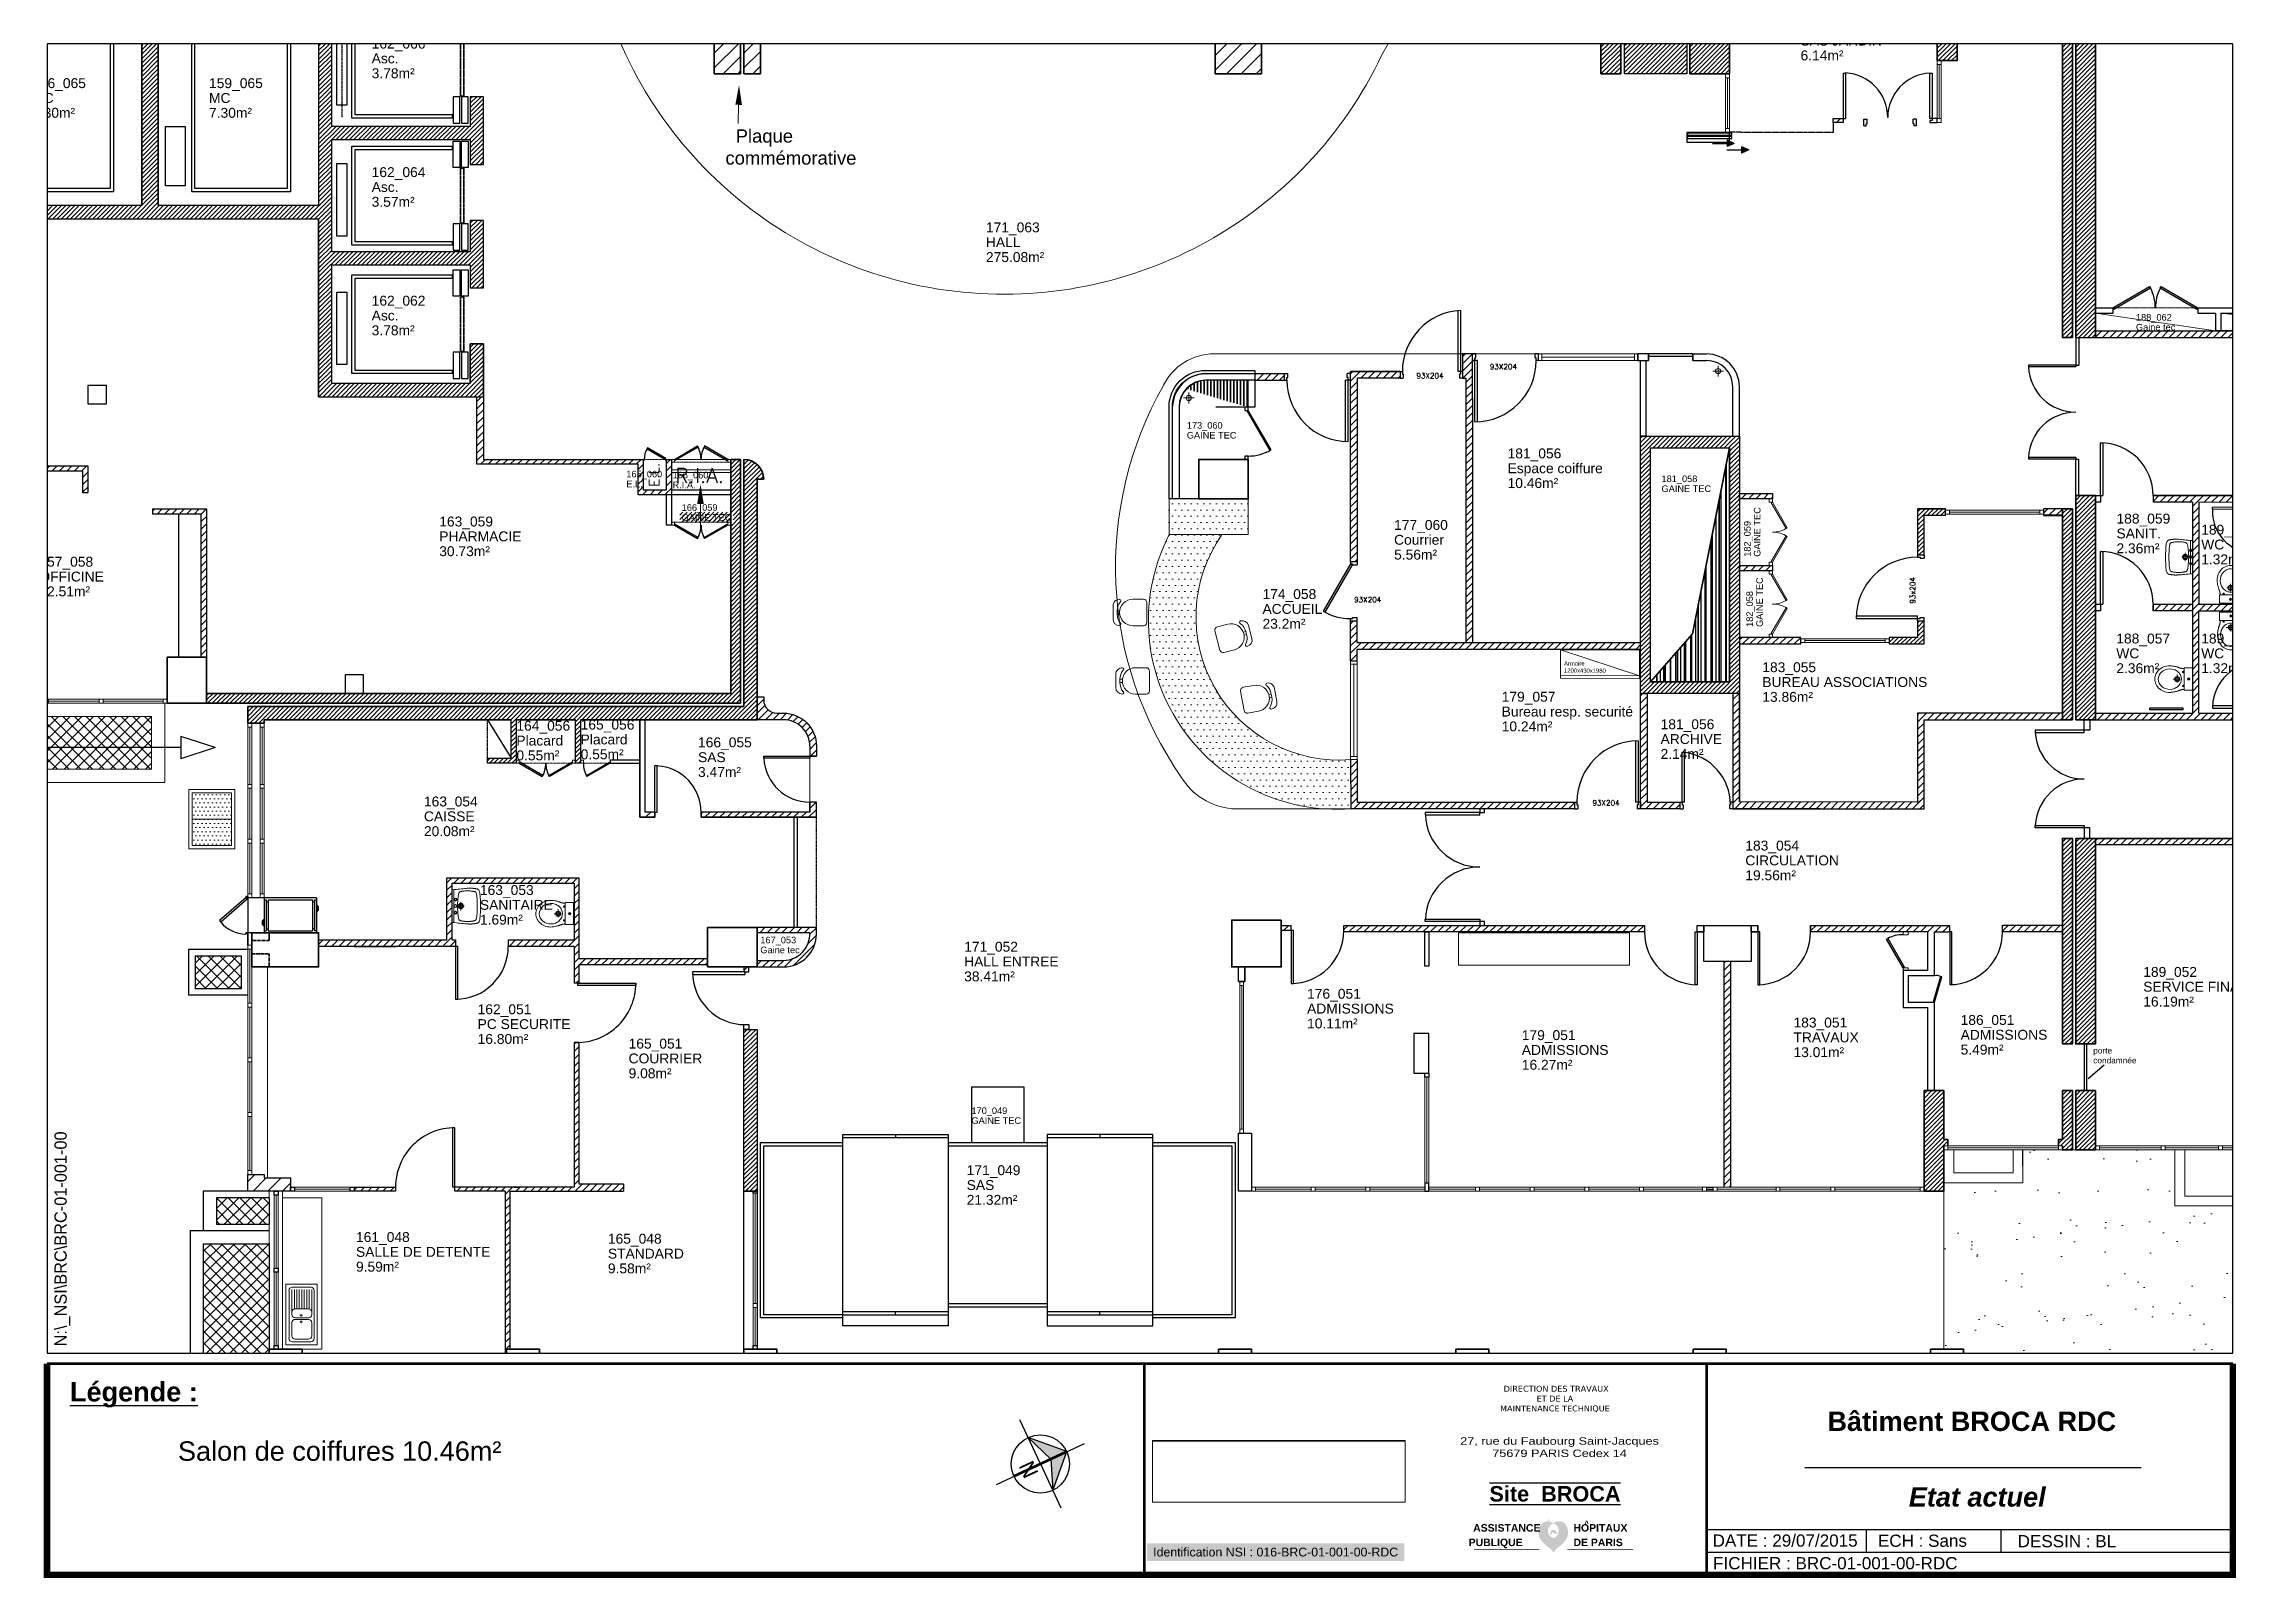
# Paper-space layout 'Salon de coiffures' of a CAD drawing. Header units: metres, sheet in millimetres. Extents: x 1 to 411, y 0 to 287.
# The model-space entities are those that its viewports show. They can reach past a viewport. Long polylines and large blocks are cut down to what shows.
import ezdxf
from ezdxf.enums import TextEntityAlignment as Align

# ---------------------------------------------------------------- set-up
doc = ezdxf.new("R2010")
doc.units = ezdxf.units.M
doc.header["$LTSCALE"] = 5
for name, pattern in [('AXE', [2, 1.25, -0.25, 0.25, -0.25]), ('AXES', [50.8, 31.75, -6.35, 6.35, -6.35]), ('CACHÉ', [0.25, 0.125, -0.125]), ('CONTINU', [0]), ('POINTILLÉS', [0.1, 0.05, -0.05])]:
    doc.linetypes.add(name, pattern=pattern)
doc.layers.get('0').update_dxf_attribs({"lineweight": 0})
for name, color, linetype, lineweight in [('004 cloisons', 7, 'Continuous', 5), ('006 porte à batteuse', 7, 'Continuous', 0), ('007 Fenêtres', 4, 'Continuous', 0), ('007 porte à batteuse', 7, 'Continuous', 0), ('00_tx_rep_local', 7, 'Continuous', 5), ('800 Espace-vert', 8, 'Continuous', 5), ('900 equipement', 150, 'Continuous', 0), ('A_chass', 4, 'Continuous', 20), ('A_EQPM', 142, 'CONTINU', 0), ('A_MURS_STRU', 7, 'Continuous', 35), ('A_SANI', 5, 'Continuous', 20)]:
    doc.layers.add(name, color=color, linetype=linetype, lineweight=lineweight)
for name, color, linetype in [('00_Fmult', 7, 'Continuous'), ('A_ACCÈS', 7, 'CONTINU'), ('A_Etiqu_Gaine', 7, 'Continuous'), ('A_Etiqu_Gaine_ancien', 7, 'Continuous'), ('A_Etiqu_Gaine_code', 7, 'Continuous'), ('A_Etiqu_Local', 7, 'Continuous'), ('A_HACH_CLOIS', 7, 'CONTINU'), ('A_HACH_STRUC', 7, 'Continuous'), ('A_MUR_CLOI', 7, 'Continuous'), ('A_MURS_CLOI', 7, 'Continuous'), ('A_PORT', 7, 'Continuous'), ('Digit_VOIRIE', 8, 'CONTINU'), ('grille aération et égout', 7, 'Continuous'), ('Logo', 7, 'CONTINU'), ('Z_Zone_Service', 5, 'Continuous')]:
    doc.layers.add(name, color=color, linetype=linetype)
doc.styles.add('ANN', font='ARIALN.TTF', dxfattribs={"width": 1.5, "height": 0.1})
doc.styles.add('ARIAL', font='arial.ttf', dxfattribs={"height": 30})
doc.styles.add('Attribut', font='arial.ttf')
doc.styles.add('ROMANS', font='ROMANS')
doc.styles.add('ROMANS8', font='romans8', dxfattribs={"height": 10})
doc.styles.add('STYLE1', font='arial.ttf', dxfattribs={"height": 0.5})
picture_1 = doc.add_image_def('image1.jpg', size_in_pixel=(1654, 472))
pattern_1 = [(0, (109.77227, 38.099466), (0.03125, 0.0625), [0, -0.0625])]
pattern_2 = [(45, (0, -0.200005), (-0.03367596, 0.03367596), [])]
pattern_3 = [(45, (0, -0.2), (-0.0561266, 0.0561266), [])]

psp = doc.layouts.new('Salon de coiffures')

# ---------------------------------------------------------------- texts
at = {"insert": (2.75, 43.05), "char_height": 2.2861, "width": 244.7961, "attachment_point": 1, "rotation": 90}
psp.add_mtext('N:\\\\_NSI\\\\BRC\\\\BRC-01-001-00', dxfattribs=at)
at = {"layer": '00_Fmult', "style": 'STYLE1'}
for s, height, p in [('DATE : 29/07/2015 ', 2.2861, (313.32, 6.67)), ('ECH : Sans', 2.286, (344.28, 6.64)), ('DESSIN : BL', 2.2861, (370.45, 6.56)), ('FICHIER : BRC-01-001-00-RDC', 2.2861, (313.41, 2.43))]:
    psp.add_text(s, height=height, dxfattribs=at).set_placement(p, align=Align.MIDDLE_LEFT)
at = {"layer": '00_Fmult', "attachment_point": 8}
for s, insert, char_height, style in [('{\\fArial|b1|i0|c0|p34;\\LLégende :}', (17.62, 31.61), 3.6288, 'STYLE1'), ('\\pxi-1.4609;{\\fVerdana|b0|i0|c0|p34;\\C5; DIRECTION DES TRAVAUX\\PET DE LA \\PMAINTENANCE TECHNIQUE}', (284.59, 30.67), 1.1059, 'ANN'), ('{\\fArial|b1|i0|c0|p34;Bâtiment BROCA RDC}', (361.87, 27.15), 3.6288, 'STYLE1'), ('Salon de coiffures 10.46m²', (56.16, 21.57), 3.6288, 'STYLE1'), ('{\\C5;27, rue du Faubourg Saint-Jacques\\P75679 PARIS Cedex 14}', (284.65, 22.31), 1.3824, 'ANN'), ('{\\fArial|b1|i0|c0|p34;\\L\\OSite  BROCA}', (283.8, 13.94), 2.903, 'STYLE1'), ('{\\fArial|b1|i1|c0|p34;\\C5;Etat actuel}', (362.89, 12.98), 3.6288, 'STYLE1')]:
    psp.add_mtext(s, dxfattribs=dict(at, insert=insert, char_height=char_height, style=style))
at = {"layer": '00_Fmult', "insert": (231.48, 3.67), "char_height": 1.6508, "attachment_point": 8, "style": 'STYLE1', "bg_fill": 1, "box_fill_scale": 1.5, "bg_fill_color": 51, "bg_fill_transparency": 0}
psp.add_mtext('{\\C194;Identification NSI : 016-BRC-01-001-00-RDC\\C6; }', dxfattribs=at)

msp = doc.modelspace()

# ---------------------------------------------------------------- texts
at = {"color": 8, "insert": (166.461, 65.004), "char_height": 0.2, "width": 6.33153, "attachment_point": 1, "style": 'STYLE1'}
msp.add_mtext('{\\C83;  Plaque\\Pcommémorative}', dxfattribs=at)
at = {"layer": '00_tx_rep_local', "color": 8, "linetype": 'Continuous', "style": 'ROMANS'}
msp.add_text('E.L.', height=0.153, rotation=90, dxfattribs=at).set_placement((165.458, 59.582))
msp.add_text('R.I.A.', height=0.225, dxfattribs=at).set_placement((165.698, 59.642))
at = {"layer": 'A_EQPM', "color": 8, "insert": (179.181, 56.934), "char_height": 0.06375, "width": 3.254, "attachment_point": 1, "rotation": 359.731}
msp.add_mtext('{\\fArial|b0|i0|c0|p34;Armoire\\P1200x430x1980}', dxfattribs=at)
at = {"layer": 'A_MUR_CLOI', "color": 8, "insert": (187.207, 51.076), "char_height": 0.09, "width": 1.02407, "attachment_point": 1}
msp.add_mtext('{\\fArial|b0|i0|c0|p34;porte\\Pcondamnée}', dxfattribs=at)
at = {"layer": 'A_PORT', "color": 8, "style": 'ROMANS8'}
for p in [(177.147, 61.228), (178.261, 61.365), (176.202, 57.831), (179.817, 54.749)]:
    msp.add_attdef('93X204', text='93x204', height=0.08, dxfattribs=at).set_placement(p, align=Align.CENTER)

# ---------------------------------------------------------------- blocks, each defined once
blk = doc.blocks.new('Rosev_2')
h = blk.add_hatch(color=8)
h.dxf.hatch_style = 1
h.paths.add_polyline_path([(-0.292, 0.723), (-0.712, -0.265), (-0.286, -0.093)])
h.paths.add_polyline_path([(-0.27, -0.131), (-0.696, -0.304), (0.292, -0.723)])
for p, q in [((0, 0), (-0.487, 1.205)), ((-0.292, 0.723), (-0.723, -0.292)), ((-0.285, -0.115), (-0.292, 0.723)), ((1.205, 0.487), (-1.205, -0.487)), ((0.715, 0.311), (-0.712, -0.265)), ((0.731, 0.273), (-0.696, -0.304)), ((0, 0), (0.487, -1.205)), ((-0.723, -0.292), (0.292, -0.723)), ((0.292, -0.723), (-0.285, -0.115))]:
    blk.add_line(p, q)
blk.add_circle((0, 0), 0.78)
at = {"style": 'ARIAL'}
blk.add_text('N', height=0.416, rotation=112, dxfattribs=at).set_placement((0.516, 0.208), align=Align.CENTER)
blk = doc.blocks.new('Logo_AP-HP_2010')
h = blk.add_hatch(color=5)
h.dxf.hatch_style = 1
h.paths.add_polyline_path([(15.26, 3.54, 0.087951), (15.2, 3.58, 0.077698), (15.12, 3.61, 0.03026), (14.91, 3.63, 0.064219), (14.74, 3.62, 0.053297), (14.54, 3.55, -0.035265), (14.4, 3.73, -0.035265), (14.29, 3.92, -0.038017), (14.19, 4.15, -0.033638), (14.14, 4.36, -0.047979), (14.34, 4.58, -0.080912), (14.54, 4.71, -0.061688), (14.85, 4.8, 0.082171), (14.42, 5.12, 0.104414), (14.01, 5.23, 0.004443), (13.97, 5.23, -0.052513), (13.99, 5.44, -0.052513), (14.05, 5.65, -0.024915), (14.09, 5.74, -0.024915), (14.14, 5.82), (14.03, 5.79, 0.023369), (13.99, 5.71, 0.023369), (13.95, 5.63, 0.05238), (13.9, 5.44, 0.05238), (13.89, 5.23, 0.051008), (13.42, 5.19, 0.090273), (13.04, 5.04, 0.070397), (12.64, 4.71, 0.074613), (12.38, 4.31, 0.054663), (12.18, 3.74, 0.057344), (12.13, 3.17, 0.038155), (12.18, 2.55, 0.062487), (12.29, 2.19, 0.038104), (12.54, 1.73, 0.051084), (12.78, 1.42, 0.010974), (13.14, 1.07, 0.010897), (13.51, 0.73, 0.014069), (13.83, 0.47, -0.009376), (14.31, 0.09, -0.043401), (14.53, -0.13, -0.022183), (14.9, -0.61, -0.022183), (15.26, -0.12, -0.043401), (15.47, 0.1, -0.009376), (15.94, 0.49, 0.014069), (16.26, 0.75, 0.010897), (16.62, 1.1, 0.010974), (16.98, 1.46, 0.051084), (17.21, 1.77, 0.038104), (17.45, 2.24, 0.062487), (17.56, 2.6, 0.038155), (17.6, 3.21, 0.057344), (17.53, 3.78, 0.054663), (17.33, 4.35, 0.074613), (17.05, 4.75, 0.070397), (16.66, 5.07, 0.090273), (16.26, 5.22, 0.064201), (15.68, 5.25, 0.104414), (15.27, 5.13, 0.082171), (14.85, 4.8, -0.061688), (15.15, 4.72, -0.080912), (15.36, 4.59, -0.051096), (15.58, 4.36, -0.052273), (15.74, 4.09, -0.097488), (15.87, 3.59, -0.091605), (15.81, 3.04, -0.052863), (15.68, 2.74, -0.047118), (15.47, 2.45, -0.087865), (15.24, 2.26, -0.067468), (14.88, 2.11, -0.067468), (14.52, 2.25, -0.087865), (14.28, 2.43, -0.047118), (14.07, 2.72, -0.052863), (13.93, 3.02, -0.091605), (13.85, 3.57, -0.097488), (13.97, 4.07, -0.037175), (14.08, 4.27, 0.028309), (14.14, 4.06, 0.028309), (14.22, 3.87, 0.032302), (14.35, 3.66, 0.032302), (14.5, 3.47, 0.048008), (14.4, 3.33, 0.048008), (14.34, 3.17, 0.065182), (14.3, 2.94, 0.065182), (14.32, 2.7, 0.05645), (14.42, 2.76, 0.009836), (14.44, 2.78), (14.52, 2.85, 0.112168), (14.62, 3.07, 0.115868), (14.62, 3.31, 0.064855), (14.8, 3.12, 0.064855), (15.02, 2.99, 0.065591), (15.27, 2.92, 0.065591), (15.54, 2.91, 0.07043), (15.49, 3.17, 0.082203), (15.39, 3.37, 0.028832)])
h.paths.add_polyline_path([(13.55, 4.72, -1), (13.78, 4.72, -1)], flags=16)
at = {"color": 5, "const_width": 0.122}
for points in [[(12.27, 0), (0, 0)], [(29.78, 0), (17.51, 0)]]:
    blk.add_lwpolyline(points, dxfattribs=at)
at = {"color": 5, "char_height": 1.4, "attachment_point": 1, "style": 'ARIAL'}
for s, width, insert in [('\\pxqd;{\\fArial|b1|i0|c0|p34;ASSISTANCE}', 10.3743, (-0.15, 4.72)), ('\\pxqd;{\\fArial|b1|i0|c0|p34;HOPITAUX}', 12.471, (18.64, 4.72)), ('\\pxqd;{\\fArial|b1|i0|c0|p34;PUBLIQUE}', 12.2862, (-0.99, 2)), ('\\pxqd;{\\fArial|b1|i0|c0|p34;DE PARIS}', 12.471, (18.64, 2))]:
    blk.add_mtext_dynamic_manual_height_columns(s, width=width, gutter_width=20, heights=[0], dxfattribs=dict(at, insert=insert))
at = {"insert": (20.7, 5.36), "char_height": 1, "width": 5.387, "attachment_point": 1, "style": 'ARIAL'}
blk.add_mtext('{\\fArial|b1|i0|c0|p34;\\C5;^ }', dxfattribs=at)
blk = doc.blocks.new('LOGAPHP_2010')
blk.add_blockref('Logo_AP-HP_2010', (-259.22, -180.76))
blk = doc.blocks.new('BROCA0P-G302')
at = {"layer": '004 cloisons', "color": 7, "linetype": 'Continuous'}
for q in [(71.925552, 23.320827), (71.844193, 23.239473), (71.925552, 23.158117), (72.006905, 23.239473)]:
    blk.add_line((71.925552, 23.239473), q, dxfattribs=at)
blk.add_circle((71.925552, 23.239473), 0.039269, dxfattribs=at)
blk = doc.blocks.new('BROCA0P-G287')
at = {"layer": '004 cloisons', "color": 7, "linetype": 'Continuous'}
for q in [(63.817093, 22.831247), (63.898449, 22.912601), (63.898449, 22.749893), (63.979801, 22.831247)]:
    blk.add_line((63.898449, 22.831247), q, dxfattribs=at)
blk.add_circle((63.898449, 22.831247), 0.039269, dxfattribs=at)
blk = doc.blocks.new('A_Etiqu_Local')
at = {"style": 'Attribut', "flags": 1}
for tag, p in [('CODE_HOPITAL', (-0.446, 1.632)), ('CODE_SITE', (-0.446, 1.407)), ('CODE_BATIMENT', (-0.446, 1.182)), ('CODE_SECTEUR', (-0.446, 0.957)), ('CODE_ETAGE', (-0.446, 0.732)), ('SECTEUR_ACTIVITE', (-0.446, -1.068)), ('NOM_NORMALISE', (-0.446, -0.843)), ('SOUS_SECTEUR_ACTIVITE', (-0.446, -1.293)), ('VOLUME', (-0.446, -1.518)), ('SERVICE', (-0.446, -1.743)), ('CODE_UG', (-0.446, -1.968)), ('CODE_UA', (-0.446, -2.193)), ('CODE_POLE', (-0.446, -2.418)), ('OCCUPANT_EXTERNE', (-0.446, -2.643)), ('ACCES_HANDICAPES', (-0.446, -3.093)), ('DISPONIBILITE', (-0.446, -2.868)), ('NATURE_SOL', (-0.446, -3.318)), ('AMIANTE', (-0.446, -3.768)), ('RISQUE_LABORATOIRE', (-0.446, -3.543))]:
    blk.add_attdef(tag, p, '', height=0.15, dxfattribs=at)
at = {"layer": 'A_Etiqu_Local', "style": 'Attribut'}
for tag, p in [('CODE_PIECE', (-0.446, 0.282)), ('NOM_USAGE', (-0.446, 0.057)), ('SURFACE', (-0.446, -0.168))]:
    blk.add_attdef(tag, p, '', height=0.15, dxfattribs=at)
blk = doc.blocks.new('A_Etiqu_Gaine')
at = {"style": 'Attribut', "flags": 1}
for tag, p in [('CODE_HOPITAL', (-0.432, 0.865)), ('CODE_SITE', (-0.432, 0.715)), ('CODE_BATIMENT', (-0.432, 0.565)), ('CODE_SECTEUR', (-0.432, 0.415)), ('CODE_ETAGE', (-0.432, 0.265)), ('NOM_NORMALISE', (-0.432, -0.335)), ('SECTEUR_ACTIVITE', (-0.432, -0.485)), ('SOUS_SECTEUR_ACTIVITE', (-0.432, -0.635)), ('SURFACE', (-0.432, -0.785)), ('CODE_UG', (-0.432, -0.935)), ('CODE_POLE', (-0.432, -1.085)), ('AMIANTE', (-0.432, -1.235))]:
    blk.add_attdef(tag, p, '', height=0.1, dxfattribs=at)
at = {"layer": 'A_Etiqu_Gaine', "style": 'Attribut'}
blk.add_attdef('NOM_USAGE', (-0.432, -0.185), '', height=0.1, dxfattribs=at)
at = {"layer": 'A_Etiqu_Gaine_ancien', "style": 'Attribut'}
blk.add_attdef('CODE_PIECE_ANCIEN', (-0.432, 0.115), '', height=0.1, dxfattribs=at)
at = {"layer": 'A_Etiqu_Gaine_code', "style": 'Attribut'}
blk.add_attdef('CODE_PIECE', (-0.432, -0.035), '', height=0.1, dxfattribs=at)
blk = doc.blocks.new('CHAISE 02P')
at = {"color": 0}
for p, q in [((-10, 51.3), (10, 51.3)), ((-2.5, 41.1), (-2.5, 45)), ((-2.5, 45), (2.5, 45)), ((2.5, 41.1), (2.5, 45)), ((-20, 21.3), (-20, 5)), ((15, 0), (-15, 0)), ((20, 21.3), (20, 5))]:
    blk.add_line(p, q, dxfattribs=at)
for centre, radius, start, end in [((-10, 41.3), 10, 90, 180), ((-17.7, 41.5), 2.27, 186.0435, 329.7682), ((0, 21.3), 20, 90, 180), ((-2.6, 23.8), 21.2, 89.8318, 128.6784), ((0, 21.3), 20, 0, 90), ((2.6, 23.8), 21.2, 51.3216, 90.1682), ((10, 41.3), 10, 0, 90), ((17.7, 41.5), 2.27, 210.2318, 353.9565), ((-15, 5), 5, 180, 270), ((15, 5), 5, 270, 0)]:
    blk.add_arc(centre, radius, start, end, dxfattribs=at)
blk = doc.blocks.new('BATI-10')
for p, q in [((0, 0.1), (0, 0)), ((0, 0.1), (0.035, 0.1)), ((0, 0), (0.05, 0)), ((0.035, 0.1), (0.035, 0.06)), ((0.035, 0.06), (0.05, 0.06)), ((0.05, 0.06), (0.05, 0))]:
    blk.add_line(p, q)
blk = doc.blocks.new('P90-bt10')
for p, q in [((0.035, 1.03), (0.035, 0.1)), ((0.075, 1.029), (0.075, 0.1)), ((0.035, 0.1), (0.075, 0.1))]:
    blk.add_line(p, q)
blk.add_arc((0.035, 0.1), 0.93, 0, 90)
blk.add_blockref('BATI-10', (0, 0))
at = {"xscale": -1}
blk.add_blockref('BATI-10', (1, 0), dxfattribs=at)
at = {"style": 'ROMANS8'}
for tag, p in [('DEF', (0.47, 0.256)), ('DIM', (0.461, 0.134))]:
    blk.add_attdef(tag, text='', height=0.08, dxfattribs=at).set_placement(p, align=Align.CENTER)

# ---------------------------------------------------------------- hatches: boundary and pattern name
at = {"layer": '800 Espace-vert', "linetype": 'Continuous'}
h = msp.add_hatch(dxfattribs=at)
h.set_pattern_fill('ANSI37', color=8, style=0)
h.set_pattern_definition([(45, (109.35567, 38.80848), (-0.08838835, 0.08838835), []), (135, (109.35567, 38.80848), (-0.08838835, -0.08838835), [])])
h.paths.add_polyline_path([(155.956, 56.099), (155.956, 55.299), (157.756, 55.299), (157.756, 56.099)])
h = msp.add_hatch(dxfattribs=at)
h.set_pattern_fill('DOTS', color=8, style=0)
h.set_pattern_definition(pattern_1)
h.paths.add_polyline_path([(158.971, 54.942), (158.371, 54.942), (158.371, 54.541), (158.971, 54.541)])
h = msp.add_hatch(dxfattribs=at)
h.set_pattern_fill('DOTS', color=8, style=0)
h.set_pattern_definition(pattern_1)
h.paths.add_polyline_path([(158.371, 54.541), (158.371, 54.139), (158.971, 54.139), (158.971, 54.541)])
h = msp.add_hatch(dxfattribs=at)
h.set_pattern_fill('GRASS,_O', color=8, scale=0.5)
h.set_pattern_definition([(90, (109.5912, 38.09946), (-0.3535534, 0.3535534), [0.09375, -0.613357]), (45, (109.5912, 38.09946), (-0.3535534, 0.3535534), [0.09375, -0.40625]), (135, (109.5912, 38.09946), (-0.3535534, -0.3535534), [0.09375, -0.40625])])
edge = h.paths.add_edge_path()
edge.add_line((152.831, 38.299), (156.025, 38.299))
edge.add_spline(control_points=[(156.025, 38.299), (156.025, 38.325), (156.024, 38.35), (156.02, 38.483), (156.015, 38.592), (155.975, 39.146), (155.903, 39.577), (155.648, 40.397), (155.457, 40.789), (155.132, 41.375), (155.019, 41.568), (154.905, 41.762)], knot_values=[0.012925, 0.012925, 0.012925, 0.012925, 0.08773, 0.08773, 0.413806, 0.413806, 1.773768, 1.773768, 3.133729, 3.133729, 3.800785, 3.800785, 3.800785, 3.800785], degree=3, periodic=0)
edge.add_arc((162.63, 47.779), 9.792, 194.0661, 217.9182, ccw=False)
edge.add_line((153.131, 45.399), (153.131, 54.496))
edge.add_line((153.131, 54.496), (152.831, 54.496))
edge.add_line((152.831, 54.496), (152.831, 38.299))
h.paths.add_polyline_path([(153.442, 42.276, -1), (153.842, 42.276, -1)], flags=16)
h.paths.add_polyline_path([(153.462, 42.276, -1), (153.822, 42.276, -1)], flags=0)
h = msp.add_hatch(dxfattribs=at)
h.set_pattern_fill('ANSI37', color=8, style=0)
h.set_pattern_definition([(45, (112.34485, 37.22087), (-0.08838835, 0.08838835), []), (135, (112.34485, 37.22087), (-0.08838835, -0.08838835), [])])
h.paths.add_polyline_path([(159.116, 52.469), (158.416, 52.469), (158.416, 51.969), (159.116, 51.969)])
h = msp.add_hatch(dxfattribs=at)
h.set_pattern_fill('AR-SAND', color=8, scale=0.5, style=0)
h.set_pattern_definition([(37.5, (109.5912, 38.09946), (-0.031497, 0.963412), [0, -0.76, 0, -0.85, 0, -0.8125]), (7.5, (109.5912, 38.0995), (0.884888, 1.411073), [0, -0.41, 0, -0.685, 0, -0.2625]), (327.5, (108.9762, 38.0995), (1.557071, 0.0028295), [0, -0.25, 0, -0.9, 0, -1.175]), (317.5, (108.9762, 38.0995), (1.503063, 0.438838), [0, -0.125, 0, -0.59, 0, -0.675])])
edge = h.paths.add_edge_path()
edge.add_line((184.941, 49.024), (186.141, 49.024))
edge.add_line((186.141, 49.024), (186.133, 49.524))
edge.add_line((186.133, 49.524), (188.446, 49.524))
edge.add_line((188.446, 49.524), (188.446, 48.674))
edge.add_line((188.446, 48.674), (190.846, 48.674))
edge.add_line((190.846, 48.674), (190.846, 49.524))
edge.add_line((190.846, 49.524), (195.316, 49.524))
edge.add_line((195.316, 49.524), (195.316, 44.524))
edge.add_line((195.316, 44.524), (202.466, 44.524))
edge.add_line((202.466, 44.524), (202.466, 43.924))
edge.add_line((202.466, 43.924), (199.844, 41.302))
edge.add_line((199.844, 41.302), (199.241, 41.904))
edge.add_arc((187.578, 28.065), 18.099, 49.8776, 67.2127)
edge.add_arc((189.551, 33.182), 12.618, 66.4739, 90.3888)
edge.add_arc((187.903, 1490.926), 1445.128, 269.938055, 270.061945, ccw=False)
edge.add_arc((185.802, 28.455), 17.353, 88.2221, 91.8531)
edge.add_line((185.241, 45.799), (185.241, 46.499))
edge.add_line((185.241, 46.499), (184.941, 46.499))
edge.add_line((184.941, 46.499), (184.941, 49.024))
h = msp.add_hatch(dxfattribs=at)
h.set_pattern_fill('ANSI37', color=8, style=0)
h.set_pattern_definition([(45, (109.59121, 38.19947), (-0.08838835, 0.08838835), []), (135, (109.59121, 38.19947), (-0.08838835, -0.08838835), [])])
h.paths.add_polyline_path([(159.541, 48.799), (158.741, 48.799), (158.741, 48.399), (159.541, 48.399)])
h = msp.add_hatch(dxfattribs=at)
h.set_pattern_fill('ANSI37', color=8, style=0)
h.set_pattern_definition([(45, (109.59121, 38.09947), (-0.08838835, 0.08838835), []), (135, (109.59121, 38.09947), (-0.08838835, -0.08838835), [])])
h.paths.add_polyline_path([(159.541, 48.099), (158.541, 48.099), (158.541, 46.499), (158.541, 45.799), (159.541, 45.799), (159.541, 46.499)])
at = {"layer": 'A_EQPM'}
h = msp.add_hatch(dxfattribs=at)
h.set_pattern_fill('DOTS', color=8, scale=0.06)
h.set_pattern_definition([(0, (-23.35528, 198.3907), (0.047625, 0.09525), [0, -0.09525])])
edge = h.paths.add_edge_path()
edge.add_arc((175.738, 57.553), 2.862, 152.8589, 274.1918, ccw=False)
edge.add_line((173.191, 58.859), (173.171, 59.392))
edge.add_line((173.171, 59.392), (174.391, 59.399))
edge.add_line((174.391, 59.399), (174.391, 58.859))
edge.add_line((174.391, 58.859), (173.992, 58.859))
edge.add_arc((175.775, 57.61), 2.177, 144.9991, 274.4246)
edge.add_line((175.943, 55.44), (175.947, 54.699))
at = {"layer": 'A_HACH_CLOIS'}
h = msp.add_hatch(dxfattribs=at)
h.set_pattern_fill('ANSI31', color=8, scale=0.015, style=0)
h.paths.add_polyline_path([(179.741, 65.849), (179.741, 67.049), (180.041, 67.049), (180.041, 65.849)])
h.paths.add_polyline_path([(179.79, 69.049), (180.041, 69.049), (180.041, 67.049), (179.79, 67.049)])
h = msp.add_hatch(dxfattribs=at)
h.set_pattern_fill('ANSI31', color=8, scale=0.015, style=0)
h.paths.add_polyline_path([(186.941, 68.549), (187.241, 68.549), (187.241, 61.849), (186.941, 61.849)])
h = msp.add_hatch(dxfattribs=at)
h.set_pattern_fill('ANSI31', color=8, scale=0.015, style=0)
h.paths.add_polyline_path([(153.158, 67.049), (152.291, 67.049), (152.291, 63.449), (152.891, 63.449), (152.891, 63.649), (160.291, 63.649), (160.291, 60.949), (162.791, 60.949), (162.791, 61.749), (162.591, 61.749), (162.591, 61.149), (160.491, 61.149), (160.491, 62.949), (162.591, 62.949), (162.591, 62.599), (162.791, 62.599), (162.791, 63.624), (162.591, 63.624), (162.591, 63.149), (160.491, 63.149), (160.491, 64.849), (162.591, 64.849), (162.591, 64.474), (162.791, 64.474), (162.791, 65.499), (162.591, 65.499), (162.591, 65.049), (160.491, 65.049), (160.491, 66.849), (162.591, 66.849), (162.591, 66.349), (162.791, 66.349), (162.791, 67.049), (159.725, 67.049), (159.725, 66.849), (160.291, 66.849), (160.291, 63.849), (157.858, 63.849), (157.858, 66.849), (158.525, 66.849), (158.525, 67.049), (157.041, 67.049), (157.041, 66.849), (157.608, 66.849), (157.608, 63.849), (155.174, 63.849), (155.174, 66.849), (155.841, 66.849), (155.841, 67.049), (154.358, 67.049), (154.358, 66.849), (154.924, 66.849), (154.924, 63.849), (152.491, 63.849), (152.491, 66.849), (153.158, 66.849)])
h = msp.add_hatch(dxfattribs=at)
h.set_pattern_fill('ANSI31', color=8, scale=0.015, style=0)
h.paths.add_polyline_path([(180.1, 65.849), (180.1, 66.924), (181.041, 66.924), (181.041, 65.849)])
h = msp.add_hatch(dxfattribs=at)
h.set_pattern_fill('ANSI31', color=8, scale=0.015, style=0)
h.paths.add_polyline_path([(181.092, 65.849), (181.092, 67.049), (181.692, 67.049), (181.692, 65.849)])
h = msp.add_hatch(dxfattribs=at)
h.set_pattern_fill('ANSI31', color=8, scale=0.015, style=0)
h.paths.add_polyline_path([(184.841, 67.049), (185.141, 67.049), (185.141, 66.049), (184.841, 66.049)])
h = msp.add_hatch(dxfattribs=at)
h.set_pattern_fill('ANSI31', color=8, scale=0.015, style=0)
h.paths.add_polyline_path([(186.891, 66.735), (186.891, 61.849), (186.741, 61.849), (186.741, 66.389), (185.141, 66.389), (185.141, 66.735)])
h = msp.add_hatch(dxfattribs=at)
h.set_pattern_fill('ANSI31', color=8, scale=0.025, style=0)
h.paths.add_polyline_path([(183.261, 65.169), (183.416, 65.169), (183.416, 65.109), (183.261, 65.109)])
h = msp.add_hatch(dxfattribs=at)
h.set_pattern_fill('ANSI31', color=8, scale=0.025, style=0)
h.paths.add_polyline_path([(191.966, 61.949), (191.441, 61.949), (189.061, 61.949), (187.241, 61.949), (187.241, 61.849), (191.966, 61.849)])
h = msp.add_hatch(dxfattribs=at)
h.set_pattern_fill('ANSI31', color=8, scale=0.025, style=0)
h.set_pattern_definition([(45, (-0.05, -0.17259), (-0.0561266, 0.0561266), [])])
h.paths.add_polyline_path([(175.943, 57.548), (175.943, 56.944), (176.043, 56.944), (176.043, 57.12), (180.341, 57.12), (180.341, 57.22), (177.793, 57.22), (177.793, 61.599), (177.643, 61.599), (177.643, 61.23), (177.693, 61.23), (177.693, 57.22), (176.043, 57.22), (176.043, 57.548)])
h = msp.add_hatch(dxfattribs=at)
h.set_pattern_fill('ANSI31', color=8, scale=0.025, style=0)
h.set_pattern_definition([(45, (0.401966, -3e-13), (-0.0561266, 0.0561266), [])])
h.paths.add_polyline_path([(174.943, 61.299), (174.491, 61.3), (174.491, 61.199), (174.943, 61.199)])
h = msp.add_hatch(dxfattribs=at)
h.set_pattern_fill('ANSI31', color=8, scale=0.025, style=0)
h.set_pattern_definition([(45, (-0.19016, -5e-10), (-0.0561266, 0.0561266), [])])
h.paths.add_polyline_path([(176.693, 61.33), (175.943, 61.33), (175.943, 58.448), (176.043, 58.448), (176.043, 61.23), (176.693, 61.23)])
h = msp.add_hatch(dxfattribs=at)
h.set_pattern_fill('ANSI31', color=8, scale=0.015, style=0)
h.paths.add_polyline_path([(180.491, 56.624), (180.491, 60.174), (181.691, 60.174), (181.691, 56.624)], flags=16)
h.paths.add_polyline_path([(180.341, 56.449), (180.341, 60.349), (181.841, 60.349), (181.841, 56.449)])
h = msp.add_hatch(dxfattribs=at)
h.set_pattern_fill('ANSI31', color=8, scale=0.025, style=0)
h.paths.add_polyline_path([(156.791, 59.899), (153.681, 59.899), (153.681, 59.819), (156.791, 59.819)])
h.paths.add_polyline_path([(156.711, 59.494), (156.791, 59.494), (156.791, 59.819), (156.711, 59.819)])
h.paths.add_polyline_path([(154.491, 59.819), (154.411, 59.819), (154.411, 56.359), (154.491, 56.359)])
h = msp.add_hatch(dxfattribs=at)
h.set_pattern_fill('ANSI31', color=8, scale=0.015, style=0)
edge = h.paths.add_edge_path()
edge.add_line((166.941, 56.399), (166.941, 59.699))
edge.add_line((166.941, 59.699), (167.041, 59.699))
edge.add_arc((166.741, 59.699), 0.3, 360, 450)
edge.add_line((166.741, 59.999), (166.741, 56.249))
edge.add_line((166.741, 56.249), (159.216, 56.249))
edge.add_line((159.216, 56.249), (159.216, 55.999))
edge.add_line((159.216, 55.999), (159.276, 55.999))
edge.add_line((159.276, 55.999), (159.466, 55.999))
edge.add_line((159.466, 55.999), (159.466, 56.049))
edge.add_line((159.466, 56.049), (163.211, 56.049))
edge.add_line((163.211, 56.049), (163.211, 55.464))
edge.add_line((163.211, 55.464), (162.85, 55.464))
edge.add_line((162.85, 55.464), (162.85, 55.389))
edge.add_line((162.85, 55.389), (163.211, 55.389))
edge.add_line((163.211, 55.389), (163.286, 55.389))
edge.add_line((163.286, 55.389), (163.286, 55.434))
edge.add_line((163.286, 55.434), (163.286, 56.049))
edge.add_line((163.286, 56.049), (164.186, 56.049))
edge.add_line((164.186, 56.049), (164.186, 55.389))
edge.add_line((164.186, 55.389), (164.261, 55.389))
edge.add_line((164.261, 55.389), (164.261, 55.434))
edge.add_line((164.261, 55.434), (164.261, 56.049))
edge.add_line((164.261, 56.049), (166.941, 56.049))
edge.add_line((166.941, 56.049), (166.941, 56.399))
h.paths.add_polyline_path([(166.691, 59.999), (166.541, 59.999), (166.541, 56.449), (158.591, 56.449), (158.591, 56.299), (166.691, 56.299)])
h.paths.add_polyline_path([(164.544, 56.049), (165.161, 56.049), (165.097, 56.049), (164.367, 56.049)], flags=17)
h.paths.add_polyline_path([(165.771, 59.041), (166.576, 59.041), (166.576, 59.196), (165.771, 59.196)], flags=17)
h = msp.add_hatch(dxfattribs=at)
h.set_pattern_fill('ANSI31', color=8, scale=0.025, style=0)
h.paths.add_polyline_path([(157.771, 59.169), (157.771, 59.249), (158.591, 59.249), (158.591, 56.999), (158.511, 56.999), (158.511, 59.169)])
h = msp.add_hatch(dxfattribs=at)
h.set_pattern_fill('ANSI31', color=8, scale=0.025, style=0)
h.paths.add_polyline_path([(181.841, 59.399), (181.841, 59.479), (182.341, 59.479), (182.341, 59.399)])
h = msp.add_hatch(dxfattribs=at)
h.set_pattern_fill('ANSI31', color=8, scale=0.015, style=0)
h.set_pattern_definition(pattern_2)
h.paths.add_polyline_path([(184.641, 59.15), (184.968, 59.15), (184.968, 59.25), (184.541, 59.25), (184.541, 58.549), (184.641, 58.549)])
h = msp.add_hatch(dxfattribs=at)
h.set_pattern_fill('ANSI31', color=8, scale=0.025, style=0)
h.set_pattern_definition(pattern_3)
h.paths.add_polyline_path([(186.455, 59.15), (186.741, 59.15), (186.741, 59.25), (186.455, 59.25)])
h = msp.add_hatch(dxfattribs=at)
h.set_pattern_fill('ANSI31', color=8, scale=0.015, style=0)
h.paths.add_polyline_path([(186.741, 59.25), (186.741, 56.05), (186.891, 56.05), (186.891, 59.25)])
h = msp.add_hatch(dxfattribs=at)
h.set_pattern_fill('ANSI31', color=8, scale=0.015, style=0)
h.paths.add_polyline_path([(187.241, 56.05), (186.941, 56.05), (186.941, 59.45), (187.241, 59.45)])
h = msp.add_hatch(dxfattribs=at)
h.set_pattern_fill('ANSI31', color=8, scale=0.025, style=0)
h.paths.add_polyline_path([(187.241, 56.05), (189.891, 56.049), (189.891, 56.15), (188.811, 56.15), (188.811, 57.7), (189.716, 57.7), (189.716, 56.925), (189.816, 56.925), (189.816, 57.7), (190.666, 57.7), (190.666, 56.05), (190.766, 56.05), (190.766, 57.7), (191.616, 57.7), (191.616, 56.925), (191.716, 56.925), (191.716, 57.7), (192.566, 57.7), (192.566, 56.15), (191.541, 56.15), (191.541, 56.05), (192.666, 56.05), (192.666, 57.7), (194.191, 57.7), (194.191, 57.8), (192.666, 57.8), (192.666, 59.35), (192.706, 59.349), (192.706, 59.449), (191.591, 59.45), (191.591, 59.35), (192.566, 59.35), (192.566, 57.8), (190.766, 57.8), (190.766, 59.35), (190.791, 59.35), (190.791, 59.449), (190.556, 59.449), (190.556, 59.349), (190.666, 59.35), (190.666, 57.8), (189.731, 57.805), (189.731, 58.58), (189.631, 58.58), (189.631, 57.805), (188.811, 57.8), (188.811, 59.35), (189.756, 59.355), (189.756, 59.455), (188.116, 59.45), (188.116, 59.35), (188.711, 59.35), (188.711, 57.8), (188.116, 57.8), (188.116, 57.7), (188.711, 57.7), (188.711, 56.15), (187.241, 56.15)])
h = msp.add_hatch(dxfattribs=at)
h.set_pattern_fill('ANSI31', color=8, scale=0.025, style=0)
h.paths.add_polyline_path([(181.841, 58.309), (181.841, 58.389), (182.341, 58.389), (182.341, 58.309)])
h = msp.add_hatch(dxfattribs=at)
h.set_pattern_fill('ANSI31', color=8, scale=0.015, style=0)
h.set_pattern_definition(pattern_2)
h.paths.add_polyline_path([(184.641, 57.549), (184.541, 57.549), (184.541, 57.299), (184.173, 57.299), (184.111, 57.299), (184.111, 57.199), (184.541, 57.199), (184.641, 57.199)])
h = msp.add_hatch(dxfattribs=at)
h.set_pattern_fill('ANSI31', color=8, scale=0.025, style=0)
h.set_pattern_definition(pattern_3)
h.paths.add_polyline_path([(182.771, 57.299), (181.841, 57.299), (181.841, 57.199), (182.771, 57.199)])
h = msp.add_hatch(dxfattribs=at)
h.set_pattern_fill('ANSI31', color=8, scale=0.025, style=0)
h.paths.add_polyline_path([(167.341, 56.149), (167.241, 56.149, -0.414208), (167.041, 56.349), (167.041, 56.399), (166.941, 56.399), (166.941, 56.049), (167.341, 56.049, -0.414212), (167.741, 55.649), (167.741, 55.499), (167.841, 55.499), (167.841, 55.649, 0.414214)])
h = msp.add_hatch(dxfattribs=at)
h.set_pattern_fill('ANSI31', color=8, scale=0.025, style=0)
h.paths.add_polyline_path([(180.341, 56.449), (180.441, 56.449), (180.441, 54.8), (180.936, 54.8), (180.936, 54.699), (180.341, 54.699)])
h = msp.add_hatch(dxfattribs=at)
h.set_pattern_fill('ANSI31', color=8, scale=0.025, style=0)
h.paths.add_polyline_path([(181.741, 56.449), (181.741, 54.7), (184.641, 54.7), (184.641, 56.05), (186.741, 56.05), (186.741, 56.15), (184.541, 56.15), (184.541, 54.8), (181.841, 54.802), (181.841, 56.449)])
h = msp.add_hatch(dxfattribs=at)
h.set_pattern_fill('ANSI31', color=8, scale=0.025, style=0)
h.paths.add_polyline_path([(184.541, 56.15), (184.541, 54.8), (184.541, 54.7), (184.641, 54.7), (184.641, 56.05), (186.741, 56.05), (186.741, 56.15)])
h = msp.add_hatch(dxfattribs=at)
h.set_pattern_fill('ANSI31', color=8, scale=0.025, style=0)
h.set_pattern_definition([(45, (-0.05, -3e-09), (-0.0561266, 0.0561266), [])])
h.paths.add_polyline_path([(176.044, 54.8), (176.043, 55.444), (175.943, 55.444), (175.947, 54.699), (179.341, 54.699), (179.341, 54.799)])
h = msp.add_hatch(dxfattribs=at)
h.set_pattern_fill('ANSI31', color=8, scale=0.025, style=0)
h.paths.add_polyline_path([(165.161, 54.569), (165.391, 54.569), (165.391, 54.649), (165.241, 54.649)])
h = msp.add_hatch(dxfattribs=at)
h.set_pattern_fill('ANSI31', color=8, scale=0.025, style=0)
h.paths.add_polyline_path([(167.841, 54.799), (167.741, 54.799), (167.741, 54.649), (166.091, 54.649), (166.091, 54.569), (167.841, 54.569)])
h = msp.add_hatch(dxfattribs=at)
h.set_pattern_fill('ANSI31', color=8, scale=0.015, style=0)
h.paths.add_polyline_path([(186.941, 54.25), (187.241, 54.25), (187.241, 51.131), (186.941, 51.131)])
h.paths.add_polyline_path([(186.741, 54.25), (186.891, 54.25), (186.891, 51.131), (186.741, 51.131)])
h.paths.add_polyline_path([(186.941, 50.424), (187.241, 50.424), (187.241, 49.524), (186.941, 49.524)])
h.paths.add_polyline_path([(186.741, 50.424), (186.891, 50.424), (186.891, 49.524), (186.741, 49.524), (186.741, 49.584), (186.681, 49.584), (186.681, 49.684), (186.741, 49.684)])
h = msp.add_hatch(dxfattribs=at)
h.set_pattern_fill('ANSI31', color=8, scale=0.025, style=0)
h.paths.add_polyline_path([(189.421, 54.25), (187.241, 54.25), (187.241, 54.15), (189.421, 54.15)])
h = msp.add_hatch(dxfattribs=at)
h.set_pattern_fill('ANSI31', color=8, scale=0.025, style=0)
h.paths.add_polyline_path([(160.291, 52.709), (162.367, 52.709), (162.367, 52.609), (160.291, 52.609)])
h.paths.add_polyline_path([(162.315, 52.709), (162.235, 52.709), (162.235, 53.649), (162.315, 53.649)])
h.paths.add_polyline_path([(164.236, 53.569), (164.236, 53.649), (162.315, 53.649), (162.315, 53.569)])
h.paths.add_polyline_path([(164.236, 52.429), (164.166, 52.709), (164.166, 53.569), (164.236, 53.569)])
h.paths.add_polyline_path([(163.167, 52.709), (164.166, 52.709), (164.236, 52.429), (166.191, 52.429), (166.191, 52.329), (164.236, 52.329), (164.166, 52.539), (164.166, 52.579), (164.166, 52.609), (163.167, 52.609)])
h = msp.add_hatch(dxfattribs=at)
h.set_pattern_fill('ANSI31', color=8, scale=0.025, style=0)
h.paths.add_polyline_path([(167.841, 52.899), (166.941, 52.899), (166.941, 52.819), (167.741, 52.819, -0.428941), (167.341, 52.399), (167.341, 52.299, 0.414214), (167.841, 52.799)])
h = msp.add_hatch(dxfattribs=at)
h.set_pattern_fill('ANSI31', color=8, scale=0.025, style=0)
h.set_pattern_definition([(45, (0.19995, 0.03012), (-0.0561266, 0.0561266), [])])
h.paths.add_polyline_path([(174.891, 52.93), (175.042, 52.93), (175.042, 52.85), (174.891, 52.85)])
h.paths.add_polyline_path([(175.842, 52.93), (180.4, 52.93), (180.4, 52.83), (175.842, 52.83)])
h = msp.add_hatch(dxfattribs=at)
h.set_pattern_fill('ANSI31', color=8, scale=0.025, style=0)
h.set_pattern_definition([(45, (-0.11001, 0.03122), (-0.0561266, 0.0561266), [])])
h.paths.add_polyline_path([(182.92, 52.93), (185.031, 52.927), (185.031, 52.831), (182.92, 52.83)])
h.paths.add_polyline_path([(185.831, 52.931), (186.741, 52.931), (186.741, 52.831), (185.831, 52.831)])
h = msp.add_hatch(dxfattribs=at)
h.set_pattern_fill('ANSI31', color=8, scale=0.025, style=0)
h.paths.add_polyline_path([(164.166, 52.053), (164.236, 52.053), (164.236, 52.549), (164.166, 52.549)])
h.paths.add_polyline_path([(164.236, 49.013), (164.166, 49.009), (164.166, 51.152), (164.236, 51.152)])
h.paths.add_polyline_path([(164.166, 49.009), (164.914, 49.009), (164.914, 48.899), (164.169, 48.899)])
h.paths.add_polyline_path([(162.358, 48.899), (164.169, 48.899), (164.166, 48.959), (162.358, 48.959)])
h.paths.add_polyline_path([(160.831, 48.899), (161.457, 48.899), (161.457, 48.959), (160.831, 48.959)])
h.paths.add_polyline_path([(163.191, 46.499), (163.141, 46.499), (163.141, 46.319), (163.121, 46.319), (163.121, 48.899), (163.191, 48.899)])
h = msp.add_hatch(dxfattribs=at)
h.set_pattern_fill('ANSI31', color=8, scale=0.025, style=0)
h.paths.add_polyline_path([(167.341, 52.399), (166.941, 52.399), (166.941, 52.299), (167.341, 52.299)])
h.paths.add_polyline_path([(166.816, 52.299), (166.741, 52.299), (166.741, 52.224), (166.76, 52.224), (166.816, 52.224)])
h = msp.add_hatch(dxfattribs=at)
h.set_pattern_fill('ANSI31', color=8, scale=0.025, style=0)
h.set_pattern_definition([(45, (0.2683, 0), (-0.0561266, 0.0561266), [])])
h.paths.add_polyline_path([(181.61, 52.382), (181.71, 52.382), (181.71, 48.959), (181.61, 48.959)])
h = msp.add_hatch(dxfattribs=at)
h.set_pattern_fill('ANSI31', color=8, scale=0.015, style=0)
h.paths.add_polyline_path([(166.742, 48.899), (166.941, 48.899), (166.941, 51.349), (166.742, 51.349)])
h = msp.add_hatch(dxfattribs=at)
h.set_pattern_fill('ANSI31', color=8, scale=0.015, style=0)
h.set_pattern_definition([(45, (-0.300015, -7e-13), (-0.03367596, 0.03367596), [])])
h.paths.add_polyline_path([(184.641, 50.424), (184.941, 50.424), (184.941, 49.684), (185.001, 49.684), (185.001, 49.584), (184.941, 49.584), (184.941, 48.899), (184.641, 48.899)])
h = msp.add_hatch(dxfattribs=at)
h.set_pattern_fill('ANSI31', color=8, scale=0.05, style=0)
h.set_pattern_definition([(45, (127.99351, 44.31315), (-0.1122532, 0.1122532), [])])
edge = h.paths.add_edge_path()
edge.add_line((159.216, 49.149), (159.466, 49.149))
edge.add_line((159.466, 49.149), (159.466, 49.099))
edge.add_line((159.466, 49.099), (159.866, 49.099))
edge.add_line((159.866, 49.099), (159.866, 48.899))
edge.add_line((159.866, 48.899), (159.216, 48.899))
edge.add_line((159.216, 48.899), (159.216, 49.149))
at = {"layer": 'A_HACH_STRUC'}
h = msp.add_hatch(dxfattribs=at)
h.set_pattern_fill('ANSI31', color=8, scale=0.05)
h.paths.add_polyline_path([(174.591, 67.049), (173.891, 67.049), (173.891, 66.989), (173.891, 66.449), (174.191, 66.449), (174.591, 66.449)])
h.paths.add_polyline_path([(174.191, 66.449), (173.891, 66.449), (173.891, 65.849), (174.591, 65.849), (174.591, 66.449)])
h.paths.add_polyline_path([(174.591, 67.449), (174.191, 67.449), (174.191, 67.099), (174.591, 67.099)])
h.paths.add_polyline_path([(166.391, 70.949), (165.791, 70.949), (165.791, 70.649), (166.391, 70.649)])
h.paths.add_polyline_path([(166.631, 70.949), (166.391, 70.949), (166.391, 70.649), (166.541, 70.649), (166.541, 70.799), (166.631, 70.799)])
h.paths.add_polyline_path([(166.391, 71.249), (165.791, 71.249), (165.791, 70.949), (166.391, 70.949)])
h.paths.add_polyline_path([(166.631, 71.099), (166.541, 71.099), (166.541, 71.249), (166.391, 71.249), (166.391, 70.949), (166.631, 70.949)])
h = msp.add_hatch(dxfattribs=at)
h.set_pattern_fill('ANSI31', color=8, scale=0.05)
h.paths.add_polyline_path([(166.691, 66.449), (166.291, 66.449), (166.291, 65.849), (166.691, 65.849), (166.691, 65.969), (166.691, 65.969)])
h.paths.add_polyline_path([(166.691, 66.929), (166.691, 67.449), (166.291, 67.449), (166.291, 66.449), (166.691, 66.449)])
h.paths.add_polyline_path([(166.991, 66.449), (166.741, 66.449), (166.741, 65.849), (166.991, 65.849)])
h.paths.add_polyline_path([(166.991, 67.049), (166.741, 67.049), (166.741, 66.449), (166.991, 66.449)])
at = {"layer": 'A_MURS_CLOI'}
h = msp.add_hatch(dxfattribs=at)
h.set_pattern_fill('ANSI31', color=8, scale=0.025, style=0)
h.paths.add_polyline_path([(162.691, 60.949), (162.791, 60.949), (162.791, 59.999), (165.214, 59.999), (165.214, 59.537), (165.566, 59.537), (165.566, 59.999), (165.641, 59.999), (165.641, 59.462), (165.139, 59.462), (165.139, 59.924), (162.691, 59.924)])
edge = h.paths.add_edge_path(flags=17)
edge.add_line((165.139, 59.924), (162.691, 59.924))
at = {"layer": 'A_MURS_STRU'}
h = msp.add_hatch(color=8, dxfattribs=at)
h.paths.add_polyline_path([(186.741, 51.131), (186.741, 54.25), (186.891, 54.25), (186.891, 51.131)])
h.paths.add_polyline_path([(186.741, 51.131), (186.741, 54.25), (186.891, 54.25), (186.891, 51.131)], flags=17)
h.paths.add_polyline_path([(187.241, 51.131), (187.241, 54.25)])
edge = h.paths.add_edge_path()
edge.add_line((186.941, 51.131), (187.241, 51.131))
edge.add_line((186.941, 51.131), (187.241, 51.131))
edge = h.paths.add_edge_path()
edge.add_line((186.941, 54.25), (186.941, 51.131))
edge.add_line((186.941, 54.25), (186.941, 51.131))
h.paths.add_polyline_path([(186.741, 50.424), (186.741, 49.684)])
edge = h.paths.add_edge_path()
edge.add_line((186.891, 50.424), (186.741, 50.424))
edge.add_line((186.891, 50.424), (186.741, 50.424))
edge = h.paths.add_edge_path()
edge.add_line((186.891, 49.524), (186.891, 50.424))
edge.add_line((186.891, 49.524), (186.891, 50.424))
edge = h.paths.add_edge_path()
edge.add_line((186.741, 49.524), (186.891, 49.524))
edge.add_line((186.741, 49.524), (186.891, 49.524))
edge = h.paths.add_edge_path()
edge.add_line((186.741, 49.584), (186.741, 49.524))
edge.add_line((186.741, 49.584), (186.741, 49.524))
h.paths.add_polyline_path([(187.241, 50.424), (187.241, 49.524)])
edge = h.paths.add_edge_path()
edge.add_line((186.941, 50.424), (187.241, 50.424))
edge.add_line((186.941, 50.424), (187.241, 50.424))
edge = h.paths.add_edge_path()
edge.add_line((186.941, 49.524), (186.941, 50.424))
edge.add_line((186.941, 49.524), (186.941, 50.424))
edge = h.paths.add_edge_path()
edge.add_line((197.761, 52.95), (197.761, 54.25))
edge.add_line((197.761, 54.25), (198.011, 54.25))
edge.add_line((198.011, 54.25), (198.011, 52.95))
edge.add_line((198.011, 52.15), (198.011, 49.584))
edge.add_line((198.011, 49.584), (197.761, 49.584))
edge.add_line((197.761, 49.584), (197.761, 52.15))
at = {"layer": 'A_PORT'}
for points in [[(181.654, 64.84), (181.654, 64.743), (181.762, 64.791)], [(181.873, 64.742), (181.873, 64.645), (181.981, 64.693)]]:
    msp.add_hatch(color=8, dxfattribs=at).paths.add_polyline_path(points)
at = {"layer": 'grille aération et égout', "linetype": 'Continuous'}
h = msp.add_hatch(dxfattribs=at)
h.set_pattern_fill('ANSI37', color=8, style=0)
h.set_pattern_definition([(45, (112.34485, 37.22087), (-0.08838835, 0.08838835), []), (135, (112.34485, 37.22087), (-0.08838835, -0.08838835), [])])
h.paths.add_polyline_path([(159.116, 52.469), (158.416, 52.469), (158.416, 51.969), (159.116, 51.969)])
h = msp.add_hatch(dxfattribs=at)
h.set_pattern_fill('ANSI37', color=8, style=0)
h.set_pattern_definition([(45, (109.59121, 38.19947), (-0.08838835, 0.08838835), []), (135, (109.59121, 38.19947), (-0.08838835, -0.08838835), [])])
h.paths.add_polyline_path([(159.541, 48.799), (158.741, 48.799), (158.741, 48.399), (159.541, 48.399)])
h = msp.add_hatch(dxfattribs=at)
h.set_pattern_fill('ANSI37', color=8, style=0)
h.set_pattern_definition([(45, (109.59121, 38.09947), (-0.08838835, 0.08838835), []), (135, (109.59121, 38.09947), (-0.08838835, -0.08838835), [])])
h.paths.add_polyline_path([(159.541, 48.099), (158.541, 48.099), (158.541, 46.499), (158.541, 45.799), (159.541, 45.799), (159.541, 46.499)])
at = {"layer": 'Z_Zone_Service'}
h = msp.add_hatch(dxfattribs=at)
h.set_pattern_fill('ANGLE', color=256)
h.set_pattern_definition([(0, (0, 0), (0, 6.985), [5.08, -1.905]), (90, (0, 0), (-6.985, 4e-16), [5.08, -1.905])])
h.paths.add_polyline_path([(158.721, 55.626), (158.202, 55.797), (158.202, 55.456)])

# ---------------------------------------------------------------- linework, layer by layer
at = {"color": 8}
for p, q in [((166.661, 65.377), (166.656, 65.092)), ((165.641, 59.999), (166.541, 59.999)), ((165.641, 59.84), (166.541, 59.84)), ((165.641, 59.801), (166.541, 59.801)), ((165.641, 59.462), (166.541, 59.462)), ((166.082, 59.322), (166.082, 58.98)), ((167.741, 55.464), (167.741, 54.799)), ((166.881, 47.137), (166.881, 47.187)), ((166.941, 47.187), (166.941, 47.137))]:
    msp.add_line(p, q, dxfattribs=at)
msp.add_lwpolyline([(167.341, 56.049, -0.414214), (167.741, 55.649), (167.741, 55.499), (167.841, 55.499), (167.841, 55.649, 0.414214), (167.341, 56.149), (167.241, 56.149, -0.414214), (167.041, 56.349), (167.041, 56.399), (166.941, 56.399), (166.941, 56.049)], format="xyb", close=True, dxfattribs=at)
for centre, radius, start, end in [((167.846, 71.184), 9.948, 329.5005, 46.9151), ((170.684, 68.846), 6.342, 191.782, 334.6978)]:
    msp.add_arc(centre, radius, start, end, dxfattribs=at)
for points in [[(166.611, 65.378), (166.711, 65.376), (166.667, 65.677)], [(166.032, 59.322), (166.132, 59.322), (166.082, 59.622)]]:
    msp.add_solid(points, dxfattribs=at)
at = {"layer": '006 porte à batteuse', "color": 8, "linetype": 'Continuous'}
for p, q in [((189.061, 61.949), (187.241, 62.219)), ((191.361, 61.949), (189.141, 62.219))]:
    msp.add_line(p, q, dxfattribs=at)
at = {"layer": '006 porte à batteuse', "color": 8, "linetype": 'POINTILLÉS'}
for p, q in [((188.795, 62.299), (187.505, 62.299)), ((190.997, 62.299), (189.407, 62.299))]:
    msp.add_line(p, q, dxfattribs=at)
at = {"layer": '006 porte à batteuse', "color": 8, "linetype": 'CACHÉ'}
for p, q in [((165.214, 59.999), (165.566, 59.999)), ((166.496, 59.954), (165.686, 59.954)), ((165.686, 59.044), (166.496, 59.044)), ((163.331, 55.389), (164.141, 55.389)), ((164.306, 55.389), (164.707, 55.389))]:
    msp.add_line(p, q, dxfattribs=at)
at = {"layer": '006 porte à batteuse', "color": 8, "linetype": 'Continuous'}
for points in [[(174.341, 60.739), (174.391, 60.739), (174.391, 60.789), (174.341, 60.789)], [(165.229, 59.999), (165.229, 59.984), (165.214, 59.984), (165.214, 59.999)], [(165.566, 59.999), (165.566, 59.984), (165.551, 59.984), (165.551, 59.999)], [(165.641, 59.954), (165.641, 59.999), (165.686, 59.999), (165.686, 59.954)], [(166.496, 59.954), (166.496, 59.999), (166.541, 59.999), (166.541, 59.954)], [(174.341, 59.999), (174.391, 59.999), (174.391, 60.049), (174.341, 60.049)], [(182.291, 59.399), (182.341, 59.399), (182.341, 59.349), (182.291, 59.349)], [(182.324, 59.339), (182.341, 59.349), (182.566, 58.96), (182.549, 58.95)], [(165.641, 59.044), (165.641, 59), (165.686, 59), (165.686, 59.044)], [(166.496, 59.044), (166.496, 59), (166.541, 59), (166.541, 59.044)], [(182.324, 58.449), (182.341, 58.439), (182.566, 58.829), (182.549, 58.839)], [(182.291, 58.439), (182.341, 58.439), (182.341, 58.389), (182.291, 58.389)], [(182.291, 58.309), (182.341, 58.309), (182.341, 58.259), (182.291, 58.259)], [(182.324, 58.249), (182.341, 58.259), (182.566, 57.87), (182.549, 57.86)], [(182.324, 57.36), (182.341, 57.349), (182.566, 57.739), (182.549, 57.749)], [(182.291, 57.349), (182.341, 57.349), (182.341, 57.299), (182.291, 57.299)], [(163.286, 55.434), (163.286, 55.389), (163.331, 55.389), (163.331, 55.434)], [(164.141, 55.434), (164.141, 55.389), (164.186, 55.389), (164.186, 55.434)], [(164.261, 55.434), (164.261, 55.389), (164.306, 55.389), (164.306, 55.434)], [(184.322, 52.788), (184.322, 52.83), (184.402, 52.83), (184.402, 52.788)], [(184.322, 52.245), (184.322, 52.288), (184.402, 52.288), (184.402, 52.245)]]:
    msp.add_lwpolyline(points, close=True, dxfattribs=at)
for centre, start, end in [((182.348, 59.29), 268.9671, 303.3913), ((182.348, 58.499), 56.6035, 91.0345), ((182.348, 58.2), 268.9671, 303.3913), ((182.348, 57.409), 56.6035, 91.0345)]:
    msp.add_arc(centre, 0.396, start, end, dxfattribs=at)
at = {"layer": '007 Fenêtres', "color": 8, "linetype": 'Continuous'}
for p, q in [((154.411, 56.359), (157.931, 56.359)), ((154.411, 56.299), (157.931, 56.299)), ((155.361, 56.329), (156.131, 56.329)), ((156.191, 56.329), (156.961, 56.329)), ((157.021, 56.329), (157.931, 56.329)), ((159.216, 55.939), (159.216, 53.349)), ((159.246, 55.939), (159.246, 55.069)), ((159.276, 55.939), (159.276, 53.349)), ((159.406, 55.939), (159.406, 53.349)), ((159.436, 55.939), (159.436, 55.069)), ((159.466, 55.939), (159.466, 53.349)), ((159.246, 55.009), (159.246, 54.239)), ((159.436, 55.069), (159.436, 55.069)), ((159.436, 55.009), (159.436, 54.239)), ((159.246, 54.179), (159.246, 53.409)), ((159.436, 54.179), (159.436, 53.409)), ((159.406, 53.349), (159.406, 53.409)), ((159.406, 53.409), (159.466, 53.409)), ((159.466, 53.409), (159.466, 53.349)), ((159.216, 52.629), (159.216, 49.149)), ((159.246, 52.569), (159.246, 51.749)), ((159.516, 52.299), (159.516, 49.099)), ((159.246, 51.689), (159.246, 50.919)), ((159.246, 50.859), (159.246, 50.089)), ((159.246, 50.029), (159.246, 49.209)), ((159.616, 48.899), (159.616, 46.499)), ((159.676, 48.899), (159.676, 46.499)), ((159.741, 48.899), (159.741, 46.499)), ((160.771, 48.959), (159.926, 48.959)), ((160.771, 48.929), (159.926, 48.929)), ((160.771, 48.899), (159.926, 48.899)), ((166.941, 48.869), (166.941, 47.192))]:
    msp.add_line(p, q, dxfattribs=at)
at = {"layer": '007 Fenêtres', "color": 8}
for p, q in [((159.276, 52.569), (159.276, 49.209)), ((159.646, 47.729), (159.646, 48.839)), ((166.881, 47.192), (166.881, 48.869)), ((166.911, 48.869), (166.911, 47.192)), ((159.646, 46.559), (159.646, 47.669)), ((166.881, 46.559), (166.881, 47.137)), ((166.911, 47.132), (166.911, 46.559)), ((166.941, 46.559), (166.941, 47.137)), ((160.041, 46.319), (163.141, 46.319)), ((163.641, 46.305), (166.741, 46.305))]:
    msp.add_line(p, q, dxfattribs=at)
at = {"layer": '007 Fenêtres', "color": 8, "linetype": 'Continuous'}
for points in [[(156.131, 56.299), (156.131, 56.359), (156.191, 56.359), (156.191, 56.299)], [(156.961, 56.299), (156.961, 56.359), (157.021, 56.359), (157.021, 56.299)], [(157.931, 56.299), (157.931, 56.359), (157.991, 56.359), (157.991, 56.299)], [(159.216, 55.999), (159.276, 55.999), (159.276, 55.939), (159.216, 55.939)], [(159.406, 55.999), (159.466, 55.999), (159.466, 55.939), (159.406, 55.939)], [(159.216, 55.069), (159.276, 55.069), (159.276, 55.009), (159.216, 55.009)], [(159.406, 55.069), (159.466, 55.069), (159.466, 55.009), (159.406, 55.009)], [(159.216, 54.239), (159.276, 54.239), (159.276, 54.179), (159.216, 54.179)], [(159.406, 54.239), (159.466, 54.239), (159.466, 54.179), (159.406, 54.179)], [(159.216, 53.409), (159.276, 53.409), (159.276, 53.349), (159.216, 53.349)], [(159.216, 52.629), (159.276, 52.629), (159.276, 52.569), (159.216, 52.569)], [(159.216, 51.749), (159.276, 51.749), (159.276, 51.689), (159.216, 51.689)], [(159.216, 50.919), (159.276, 50.919), (159.276, 50.859), (159.216, 50.859)], [(159.216, 50.089), (159.276, 50.089), (159.276, 50.029), (159.216, 50.029)], [(159.216, 49.209), (159.276, 49.209), (159.276, 49.149), (159.216, 49.149)]]:
    msp.add_lwpolyline(points, close=True, dxfattribs=at)
at = {"layer": '007 Fenêtres', "color": 8}
for points in [[(166.881, 48.899), (166.941, 48.899), (166.941, 48.869), (166.881, 48.869)], [(166.881, 47.192), (166.941, 47.192), (166.941, 47.132), (166.881, 47.132)], [(166.881, 46.559), (166.941, 46.559), (166.941, 46.499), (166.881, 46.499)]]:
    msp.add_lwpolyline(points, close=True, dxfattribs=at)
at = {"layer": '007 porte à batteuse', "color": 8, "linetype": 'Continuous'}
for p, q in [((189.061, 61.949), (187.241, 62.219)), ((191.361, 61.949), (189.141, 62.219))]:
    msp.add_line(p, q, dxfattribs=at)
at = {"layer": '007 porte à batteuse', "color": 8, "linetype": 'POINTILLÉS'}
for p, q in [((188.795, 62.299), (187.505, 62.299)), ((190.997, 62.299), (189.407, 62.299))]:
    msp.add_line(p, q, dxfattribs=at)
at = {"layer": '007 porte à batteuse', "color": 8, "linetype": 'CACHÉ'}
for p, q in [((165.214, 59.999), (165.566, 59.999)), ((163.331, 55.389), (164.141, 55.389)), ((164.306, 55.389), (164.707, 55.389))]:
    msp.add_line(p, q, dxfattribs=at)
at = {"layer": '007 porte à batteuse', "color": 8, "linetype": 'Continuous'}
for points in [[(165.229, 59.999), (165.229, 59.984), (165.214, 59.984), (165.214, 59.999)], [(165.566, 59.999), (165.566, 59.984), (165.551, 59.984), (165.551, 59.999)], [(182.291, 59.399), (182.341, 59.399), (182.341, 59.349), (182.291, 59.349)], [(182.324, 59.339), (182.341, 59.349), (182.566, 58.96), (182.549, 58.95)], [(182.324, 58.449), (182.341, 58.439), (182.566, 58.829), (182.549, 58.839)], [(182.291, 58.439), (182.341, 58.439), (182.341, 58.389), (182.291, 58.389)], [(182.291, 58.309), (182.341, 58.309), (182.341, 58.259), (182.291, 58.259)], [(182.324, 58.249), (182.341, 58.259), (182.566, 57.87), (182.549, 57.86)], [(182.324, 57.36), (182.341, 57.349), (182.566, 57.739), (182.549, 57.749)], [(182.291, 57.349), (182.341, 57.349), (182.341, 57.299), (182.291, 57.299)], [(163.286, 55.434), (163.286, 55.389), (163.331, 55.389), (163.331, 55.434)], [(164.141, 55.434), (164.141, 55.389), (164.186, 55.389), (164.186, 55.434)], [(164.261, 55.434), (164.261, 55.389), (164.306, 55.389), (164.306, 55.434)], [(184.322, 52.788), (184.322, 52.83), (184.402, 52.83), (184.402, 52.788)]]:
    msp.add_lwpolyline(points, close=True, dxfattribs=at)
for centre, start, end in [((182.348, 59.29), 268.9671, 303.3913), ((182.348, 58.499), 56.6035, 91.0345), ((182.348, 58.2), 268.9671, 303.3913), ((182.348, 57.409), 56.6035, 91.0345)]:
    msp.add_arc(centre, 0.396, start, end, dxfattribs=at)
at = {"layer": '800 Espace-vert', "color": 8, "linetype": 'Continuous'}
for p, q in [((155.756, 56.299), (157.956, 56.299)), ((157.956, 56.299), (157.956, 55.099)), ((155.956, 56.099), (157.756, 56.099)), ((157.756, 56.099), (157.756, 55.299)), ((157.756, 55.299), (155.956, 55.299)), ((157.956, 55.099), (155.756, 55.099)), ((158.321, 54.089), (158.321, 54.989)), ((159.021, 54.989), (158.321, 54.989)), ((158.371, 54.139), (158.371, 54.942)), ((158.971, 54.942), (158.371, 54.942)), ((158.971, 54.139), (158.971, 54.942)), ((159.021, 54.089), (159.021, 54.989)), ((158.371, 54.541), (158.971, 54.541)), ((159.021, 54.089), (158.321, 54.089)), ((158.971, 54.139), (158.371, 54.139)), ((158.316, 52.569), (158.316, 51.869)), ((158.316, 52.569), (159.216, 52.569)), ((158.416, 52.469), (158.416, 51.969)), ((158.416, 52.469), (159.116, 52.469)), ((159.116, 52.469), (159.116, 51.969)), ((159.116, 51.969), (158.416, 51.969)), ((159.216, 51.869), (158.316, 51.869)), ((184.941, 49.524), (186.291, 49.524)), ((188.446, 49.524), (188.596, 49.524)), ((188.446, 49.524), (188.446, 48.674)), ((158.541, 48.899), (158.541, 48.299)), ((159.691, 48.899), (158.541, 48.899)), ((159.741, 48.899), (159.741, 46.499)), ((159.541, 48.799), (158.741, 48.799)), ((158.741, 48.799), (158.741, 48.399)), ((159.541, 48.799), (159.541, 46.499)), ((188.446, 48.674), (190.846, 48.674)), ((158.341, 48.299), (158.341, 45.399)), ((158.341, 48.299), (159.541, 48.299)), ((158.741, 48.399), (159.541, 48.399)), ((158.541, 48.099), (158.541, 45.799)), ((158.541, 48.099), (159.541, 48.099))]:
    msp.add_line(p, q, dxfattribs=at)
for points in [[(180.1, 65.849), (180.1, 66.924), (181.041, 66.924), (181.041, 65.849)], [(188.596, 49.524), (188.596, 48.824), (190.696, 48.824), (190.696, 49.524)]]:
    msp.add_lwpolyline(points, close=True, dxfattribs=at)
msp.add_lwpolyline([(184.941, 49.024), (186.141, 49.024), (186.133, 49.524), (188.446, 49.524), (188.446, 48.674), (190.846, 48.674), (190.846, 49.524), (195.316, 49.524), (195.316, 44.524), (202.466, 44.524), (202.466, 43.924), (199.844, 41.302), (199.241, 41.904, 0.075783), (194.588, 44.751, 0.104729), (189.466, 45.799, -0.000541), (186.341, 45.799, 0.015844), (185.241, 45.799), (185.241, 46.499), (184.941, 46.499), (184.941, 49.024)], format="xyb", dxfattribs=at)
for points in [[(186.141, 49.524), (186.141, 49.024), (184.941, 49.024), (184.941, 49.524)], [(185.991, 49.174), (185.091, 49.174), (185.091, 49.524)], [(185.991, 49.179), (185.991, 49.529)]]:
    msp.add_lwpolyline(points, dxfattribs=at)
at = {"layer": '900 equipement', "color": 8, "linetype": 'Continuous'}
for p, q in [((173.872, 61.599), (180.301, 61.599)), ((174.142, 54.699), (175.947, 54.699))]:
    msp.add_line(p, q, dxfattribs=at)
at = {"layer": '900 equipement', "color": 8}
msp.add_lwpolyline([(177.578, 52.818), (180.172, 52.818), (180.172, 52.328), (177.578, 52.328)], close=True, dxfattribs=at)
at = {"layer": '900 equipement', "color": 8, "linetype": 'Continuous'}
for centre, radius, start, end in [((173.871, 60.748), 0.852, 89.9679, 153.9573), ((177.967, 58.364), 5.589, 150.4317, 214.7602), ((174.233, 55.7), 1.004, 211.3332, 264.7415)]:
    msp.add_arc(centre, radius, start, end, dxfattribs=at)
at = {"layer": 'A_ACCÈS', "color": 8, "linetype": 'CACHÉ'}
msp.add_line((160.641, 66.57), (160.641, 65.19), dxfattribs=at)
at = {"layer": 'A_ACCÈS', "color": 8, "linetype": 'Continuous'}
for p, q in [((158.365, 66.384), (158.415, 66.384)), ((158.556, 66.484), (158.556, 66.384)), ((162.493, 66.339), (162.443, 66.339)), ((162.493, 65.509), (162.443, 65.509)), ((162.322, 65.174), (162.322, 65.224)), ((162.322, 64.749), (162.322, 64.699)), ((162.493, 64.414), (162.443, 64.414)), ((162.493, 63.584), (162.443, 63.584)), ((162.322, 63.249), (162.322, 63.299)), ((162.322, 62.799), (162.322, 62.749)), ((162.493, 62.464), (162.443, 62.464)), ((162.493, 61.634), (162.443, 61.634)), ((162.322, 61.299), (162.322, 61.349))]:
    msp.add_line(p, q, dxfattribs=at)
for points in [[(157.131, 66.559), (157.181, 66.559), (157.181, 64.059), (155.681, 64.059), (155.681, 66.384)], [(157.131, 66.559), (157.131, 64.109), (155.731, 64.109), (155.731, 66.384)], [(159.115, 66.484), (159.115, 66.584), (157.998, 66.584), (157.998, 66.384), (158.556, 66.384)], [(159.815, 66.559), (159.865, 66.559), (159.865, 64.059), (158.365, 64.059), (158.365, 66.384)], [(159.815, 66.559), (159.815, 64.109), (158.415, 64.109), (158.415, 66.384)], [(162.322, 65.174), (160.793, 65.174), (160.793, 66.674), (162.322, 66.674)], [(162.322, 65.224), (160.843, 65.224), (160.843, 66.624), (162.322, 66.624)], [(162.322, 63.249), (160.793, 63.249), (160.793, 64.749), (162.322, 64.749)], [(162.322, 63.299), (160.843, 63.299), (160.843, 64.699), (162.322, 64.699)], [(162.322, 61.299), (160.793, 61.299), (160.793, 62.799), (162.322, 62.799)], [(162.322, 61.349), (160.843, 61.349), (160.843, 62.749), (162.322, 62.749)], [(169.841, 49.706), (168.241, 49.706)], [(169.841, 49.637), (171.341, 49.637)], [(169.841, 49.587), (171.341, 49.587)], [(172.941, 49.706), (171.341, 49.706)], [(172.941, 49.637), (174.191, 49.637), (174.191, 46.974), (172.941, 46.974)], [(172.941, 49.587), (174.141, 49.587), (174.141, 47.024), (172.941, 47.024)], [(174.241, 49.777), (174.441, 49.777), (174.441, 48.899), (174.241, 48.899), (174.241, 49.777)], [(169.841, 47.068), (168.241, 47.068)], [(169.841, 47.018), (168.241, 47.018)], [(171.341, 47.187), (169.841, 47.187)], [(171.341, 47.137), (169.841, 47.137)], [(172.941, 47.068), (171.341, 47.068)], [(172.941, 47.018), (171.341, 47.018)]]:
    msp.add_lwpolyline(points, dxfattribs=at)
for points in [[(162.332, 66.349), (162.332, 66.749), (162.432, 66.749), (162.432, 66.349)], [(162.457, 66.349), (162.457, 66.749), (162.557, 66.749), (162.557, 66.349)], [(160.566, 65.374), (160.566, 66.474), (160.716, 66.474), (160.716, 65.374)], [(162.332, 65.499), (162.332, 65.099), (162.432, 65.099), (162.432, 65.499)], [(162.457, 65.499), (162.457, 65.099), (162.557, 65.099), (162.557, 65.499)], [(157.968, 64.149), (157.968, 65.049), (158.268, 65.049), (158.268, 64.149)], [(162.332, 64.424), (162.332, 64.824), (162.432, 64.824), (162.432, 64.424)], [(162.457, 64.424), (162.457, 64.824), (162.557, 64.824), (162.557, 64.424)], [(160.566, 63.387), (160.566, 64.487), (160.716, 64.487), (160.716, 63.387)], [(162.332, 63.574), (162.332, 63.174), (162.432, 63.174), (162.432, 63.574)], [(162.457, 63.574), (162.457, 63.174), (162.557, 63.174), (162.557, 63.574)], [(162.332, 62.474), (162.332, 62.874), (162.432, 62.874), (162.432, 62.474)], [(162.457, 62.474), (162.457, 62.874), (162.557, 62.874), (162.557, 62.474)], [(160.566, 61.437), (160.566, 62.537), (160.716, 62.537), (160.716, 61.437)], [(162.332, 61.624), (162.332, 61.224), (162.432, 61.224), (162.432, 61.624)], [(162.457, 61.624), (162.457, 61.224), (162.557, 61.224), (162.557, 61.624)], [(168.241, 46.856), (168.241, 49.756), (169.841, 49.756), (169.841, 46.856)], [(172.941, 46.856), (172.941, 49.756), (171.341, 49.756), (171.341, 46.856)]]:
    msp.add_lwpolyline(points, close=True, dxfattribs=at)
at = {"layer": 'A_ACCÈS', "color": 8, "linetype": 'POINTILLÉS'}
for points in [[(162.443, 66.339), (162.443, 65.509)], [(162.493, 66.339), (162.493, 65.509)], [(162.443, 64.414), (162.443, 63.584)], [(162.493, 64.414), (162.493, 63.584)], [(162.443, 62.464), (162.443, 61.634)], [(162.493, 62.464), (162.493, 61.634)]]:
    msp.add_lwpolyline(points, dxfattribs=at)
at = {"layer": 'A_chass', "color": 8, "linetype": 'Continuous'}
for p, q in [((181.691, 65.019), (181.691, 65.849)), ((184.841, 65.169), (184.841, 65.989)), ((184.871, 65.169), (184.871, 65.989)), ((184.901, 65.169), (184.901, 66.049)), ((181.631, 65.019), (181.631, 65.789)), ((181.691, 65.789), (181.631, 65.789)), ((181.661, 65.019), (181.661, 65.789)), ((186.395, 59.229), (185.028, 59.229)), ((186.395, 59.199), (185.028, 59.199)), ((186.395, 59.169), (185.028, 59.169)), ((184.051, 57.279), (182.831, 57.279)), ((184.051, 57.249), (182.831, 57.249)), ((184.051, 57.219), (182.831, 57.219)), ((159.216, 55.939), (159.216, 53.349)), ((159.246, 55.939), (159.246, 55.069)), ((159.276, 55.939), (159.276, 53.349)), ((159.406, 55.939), (159.406, 53.349)), ((159.436, 55.939), (159.436, 55.069)), ((159.466, 55.939), (159.466, 53.349)), ((159.246, 55.009), (159.246, 54.239)), ((159.436, 55.069), (159.436, 55.069)), ((159.436, 55.009), (159.436, 54.239)), ((159.246, 54.179), (159.246, 53.409)), ((159.436, 54.179), (159.436, 53.409)), ((159.406, 53.349), (159.406, 53.409)), ((159.406, 53.409), (159.466, 53.409)), ((159.466, 53.409), (159.466, 53.349)), ((159.216, 52.629), (159.216, 49.209)), ((159.246, 52.569), (159.246, 51.749)), ((159.276, 52.569), (159.276, 49.209)), ((174.261, 49.837), (174.261, 52.019)), ((174.292, 52.019), (174.292, 49.837)), ((174.321, 49.837), (174.321, 52.079)), ((159.246, 51.689), (159.246, 50.919)), ((159.246, 50.859), (159.246, 50.089)), ((177.1, 49.019), (177.1, 50.629)), ((159.246, 50.029), (159.246, 49.209)), ((186.681, 49.584), (185.001, 49.584)), ((186.681, 49.554), (185.001, 49.554)), ((186.681, 49.584), (186.741, 49.584)), ((187.301, 49.584), (192.581, 49.584)), ((187.301, 49.554), (188.236, 49.554)), ((188.296, 49.554), (189.106, 49.554)), ((189.166, 49.554), (189.976, 49.554)), ((187.301, 49.524), (192.581, 49.524)), ((159.541, 45.599), (159.541, 48.899)), ((177.07, 48.959), (174.441, 48.959)), ((175.346, 48.929), (174.501, 48.929)), ((181.281, 48.899), (174.501, 48.899)), ((176.176, 48.929), (175.406, 48.929)), ((177.07, 48.929), (176.236, 48.929)), ((181.281, 48.959), (177.13, 48.959)), ((177.836, 48.929), (177.13, 48.929)), ((178.666, 48.929), (177.896, 48.929)), ((179.496, 48.929), (178.726, 48.929)), ((180.326, 48.929), (179.556, 48.929)), ((181.281, 48.929), (180.386, 48.929)), ((181.441, 48.959), (181.341, 48.959)), ((181.341, 48.929), (181.441, 48.929)), ((181.441, 48.899), (181.341, 48.899)), ((181.501, 48.959), (184.641, 48.959)), ((181.501, 48.929), (182.396, 48.929)), ((181.501, 48.899), (184.641, 48.899)), ((182.456, 48.929), (183.226, 48.929)), ((183.286, 48.929), (184.581, 48.929))]:
    msp.add_line(p, q, dxfattribs=at)
at = {"layer": 'A_chass', "color": 8}
for p, q in [((180.301, 61.599), (178.793, 61.599)), ((178.793, 61.599), (178.793, 61.499)), ((178.843, 61.599), (178.843, 61.499)), ((180.251, 61.549), (178.843, 61.549)), ((180.251, 61.599), (180.251, 61.499)), ((180.301, 61.599), (180.301, 61.499)), ((180.301, 61.499), (178.793, 61.499)), ((175.943, 56.944), (176.043, 56.944)), ((175.943, 56.944), (175.943, 55.444)), ((175.943, 56.894), (176.043, 56.894)), ((175.993, 56.894), (175.993, 55.494)), ((176.043, 56.944), (176.043, 55.444)), ((175.943, 55.494), (176.043, 55.494)), ((175.943, 55.444), (176.043, 55.444))]:
    msp.add_line(p, q, dxfattribs=at)
at = {"layer": 'A_chass', "color": 8, "linetype": 'Continuous'}
for points in [[(181.691, 65.789), (181.631, 65.789), (181.631, 65.849), (181.691, 65.849)], [(184.901, 65.989), (184.841, 65.989), (184.841, 66.049), (184.901, 66.049)], [(174.321, 52.019), (174.261, 52.019), (174.261, 52.079), (174.321, 52.079)], [(177.13, 50.629), (177.13, 48.899), (177.07, 48.899), (177.07, 50.629)], [(174.321, 49.837), (174.321, 49.777), (174.261, 49.777), (174.261, 49.837), (174.321, 49.837)], [(186.681, 49.524), (184.941, 49.524), (184.941, 49.584), (185.001, 49.584), (185.001, 49.524)], [(174.501, 48.959), (174.501, 48.899), (174.441, 48.899), (174.441, 48.959)]]:
    msp.add_lwpolyline(points, dxfattribs=at)
for points in [[(181.691, 64.959), (181.631, 64.959), (181.631, 65.019), (181.691, 65.019)], [(184.901, 65.109), (184.841, 65.109), (184.841, 65.169), (184.901, 65.169)], [(185.028, 59.229), (185.028, 59.169), (184.968, 59.169), (184.968, 59.229)], [(186.455, 59.229), (186.455, 59.169), (186.395, 59.169), (186.395, 59.229)], [(182.831, 57.279), (182.831, 57.219), (182.771, 57.219), (182.771, 57.279)], [(184.111, 57.279), (184.111, 57.219), (184.051, 57.219), (184.051, 57.279)], [(157.931, 56.299), (157.931, 56.359), (157.991, 56.359), (157.991, 56.299)], [(159.216, 55.999), (159.276, 55.999), (159.276, 55.939), (159.216, 55.939)], [(159.406, 55.999), (159.466, 55.999), (159.466, 55.939), (159.406, 55.939)], [(159.216, 55.069), (159.276, 55.069), (159.276, 55.009), (159.216, 55.009)], [(159.406, 55.069), (159.466, 55.069), (159.466, 55.009), (159.406, 55.009)], [(159.216, 54.239), (159.276, 54.239), (159.276, 54.179), (159.216, 54.179)], [(159.406, 54.239), (159.466, 54.239), (159.466, 54.179), (159.406, 54.179)], [(159.216, 53.409), (159.276, 53.409), (159.276, 53.349), (159.216, 53.349)], [(159.216, 52.629), (159.276, 52.629), (159.276, 52.569), (159.216, 52.569)], [(159.216, 51.749), (159.276, 51.749), (159.276, 51.689), (159.216, 51.689)], [(159.216, 50.919), (159.276, 50.919), (159.276, 50.859), (159.216, 50.859)], [(159.216, 50.089), (159.276, 50.089), (159.276, 50.029), (159.216, 50.029)], [(186.741, 49.584), (186.741, 49.524), (186.681, 49.524), (186.681, 49.584)], [(187.241, 49.584), (187.241, 49.524), (187.301, 49.524), (187.301, 49.584)], [(188.236, 49.584), (188.236, 49.524), (188.296, 49.524), (188.296, 49.584)], [(189.106, 49.584), (189.106, 49.524), (189.166, 49.524), (189.166, 49.584)], [(159.216, 49.209), (159.276, 49.209), (159.276, 49.149), (159.216, 49.149)], [(175.406, 48.959), (175.406, 48.899), (175.346, 48.899), (175.346, 48.959)], [(176.236, 48.959), (176.236, 48.899), (176.176, 48.899), (176.176, 48.959)], [(177.896, 48.959), (177.896, 48.899), (177.836, 48.899), (177.836, 48.959)], [(178.726, 48.959), (178.726, 48.899), (178.666, 48.899), (178.666, 48.959)], [(179.556, 48.959), (179.556, 48.899), (179.496, 48.899), (179.496, 48.959)], [(180.386, 48.959), (180.386, 48.899), (180.326, 48.899), (180.326, 48.959)], [(181.341, 48.959), (181.341, 48.899), (181.281, 48.899), (181.281, 48.959)], [(181.441, 48.959), (181.441, 48.899), (181.501, 48.899), (181.501, 48.959)], [(182.396, 48.959), (182.396, 48.899), (182.456, 48.899), (182.456, 48.959)], [(183.226, 48.959), (183.226, 48.899), (183.286, 48.899), (183.286, 48.959)], [(184.581, 48.959), (184.581, 48.899), (184.641, 48.899), (184.641, 48.959)]]:
    msp.add_lwpolyline(points, close=True, dxfattribs=at)
at = {"layer": 'A_EQPM', "color": 8}
for p in [(179.127, 57.112), (179.125, 56.722)]:
    msp.add_line(p, (180.325, 56.717), dxfattribs=at)
for points in [[(173.191, 59.399), (174.391, 59.399), (174.391, 58.859), (173.191, 58.859)], [(179.127, 57.112), (180.327, 57.107), (180.325, 56.677), (179.125, 56.682)]]:
    msp.add_lwpolyline(points, close=True, dxfattribs=at)
for centre, radius, start, end in [((175.738, 57.553), 2.862, 152.8589, 274.1918), ((175.771, 57.61), 2.173, 144.9333, 274.5541)]:
    msp.add_arc(centre, radius, start, end, dxfattribs=at)
at = {"layer": 'A_HACH_CLOIS', "color": 8}
for p, q in [((173.641, 59.399), (173.341, 59.4)), ((176.043, 55.444), (176.044, 54.8))]:
    msp.add_line(p, q, dxfattribs=at)
for points in [[(173.341, 59.399), (173.191, 59.399), (173.191, 60.799, -0.414214), (173.741, 61.349), (174.491, 61.349), (174.491, 61.299)], [(173.241, 59.399), (173.241, 60.799, -0.414214), (173.741, 61.299), (174.491, 61.299)], [(174.491, 61.199), (173.75, 61.2, 0.413902), (173.341, 60.793), (173.341, 59.399)]]:
    msp.add_lwpolyline(points, format="xyb", dxfattribs=at)
msp.add_lwpolyline([(174.491, 61.299), (174.491, 60.789), (174.391, 60.789), (174.391, 61.199)], dxfattribs=at)
for points in [[(156.791, 60.839), (157.071, 60.839), (157.071, 61.119), (156.791, 61.119)], [(160.691, 56.449), (160.971, 56.449), (160.971, 56.729), (160.691, 56.729)], [(181.2, 52.93), (181.3, 52.93), (181.3, 52.83), (181.2, 52.83)], [(182.02, 52.93), (182.12, 52.93), (182.12, 52.83), (182.02, 52.83)]]:
    msp.add_lwpolyline(points, close=True, dxfattribs=at)
at = {"layer": 'A_MUR_CLOI', "color": 8}
for p, q in [((186.741, 66.389), (185.141, 66.389)), ((183.261, 65.109), (183.261, 64.959)), ((162.791, 61.749), (162.791, 60.949)), ((177.793, 61.599), (177.643, 61.599)), ((177.643, 61.599), (177.643, 61.306)), ((181.136, 61.599), (181.342, 61.599)), ((175.943, 61.33), (176.693, 61.33)), ((177.643, 61.23), (177.693, 61.23)), ((177.693, 61.23), (177.693, 57.22)), ((181.136, 61.499), (181.341, 61.499)), ((186.941, 59.45), (186.941, 60)), ((186.941, 60), (186.991, 60)), ((186.991, 59.45), (186.991, 60)), ((188.116, 59.45), (189.606, 59.454)), ((188.711, 57.8), (188.711, 57.352)), ((188.811, 57.8), (189.631, 57.805)), ((174.141, 52.3), (174.141, 53.01)), ((174.891, 53.01), (174.891, 52.93)), ((175.841, 52.93), (177.901, 52.93)), ((177.976, 52.93), (180.4, 52.93)), ((180.4, 52.93), (180.4, 52.83)), ((182.92, 52.928), (182.92, 52.83)), ((186.741, 52.831), (186.741, 51.131)), ((174.341, 52.079), (174.341, 52.3)), ((174.241, 52.079), (174.341, 52.079)), ((184.801, 50.424), (184.801, 51.764)), ((184.801, 50.424), (184.801, 51.665)), ((187.375, 50.808), (187.131, 50.604)), ((186.741, 49.684), (186.741, 50.424))]:
    msp.add_line(p, q, dxfattribs=at)
at = {"layer": 'A_MUR_CLOI', "color": 8, "linetype": 'POINTILLÉS'}
msp.add_line((183.261, 64.959), (181.691, 64.96), dxfattribs=at)
at = {"layer": 'A_MUR_CLOI', "color": 8, "linetype": 'Continuous'}
for p, q in [((184.541, 59.25), (184.968, 59.25)), ((186.741, 59.25), (186.455, 59.25)), ((186.741, 59.25), (186.455, 59.25)), ((184.641, 59.15), (184.968, 59.15)), ((186.741, 59.15), (186.455, 59.15)), ((186.741, 59.15), (186.455, 59.15)), ((182.92, 52.93), (185.031, 52.927)), ((182.92, 52.83), (182.92, 52.93)), ((185.031, 52.831), (185.031, 52.927)), ((185.831, 52.831), (185.831, 52.931)), ((185.831, 52.931), (186.741, 52.931)), ((184.701, 52.831), (182.92, 52.83)), ((184.701, 52.245), (184.701, 52.831)), ((184.801, 52.165), (184.801, 52.831)), ((184.801, 52.831), (185.031, 52.831)), ((186.741, 52.831), (185.831, 52.831)), ((184.701, 52.245), (184.322, 52.245)), ((184.322, 52.245), (184.322, 51.684)), ((184.801, 52.165), (184.402, 52.165)), ((184.402, 52.165), (184.402, 51.764)), ((184.322, 51.684), (184.701, 51.684)), ((184.402, 51.764), (184.801, 51.764)), ((184.701, 50.424), (184.701, 51.684)), ((181.341, 48.959), (181.441, 48.959)), ((181.341, 48.929), (181.441, 48.929)), ((181.441, 48.899), (181.341, 48.899))]:
    msp.add_line(p, q, dxfattribs=at)
at = {"layer": 'A_MUR_CLOI', "color": 8}
for points in [[(152.891, 63.649), (160.291, 63.649), (160.291, 60.949), (162.791, 60.949), (162.791, 61.749), (162.591, 61.749), (162.591, 61.149), (160.491, 61.149), (160.491, 62.949), (162.591, 62.949), (162.591, 62.599), (162.791, 62.599), (162.791, 63.624), (162.591, 63.624), (162.591, 63.149), (160.491, 63.149), (160.491, 64.849), (162.591, 64.849), (162.591, 64.474), (162.791, 64.474), (162.791, 65.499), (162.591, 65.499), (162.591, 65.049), (160.491, 65.049), (160.491, 66.849)], [(162.591, 66.849), (162.591, 66.349), (162.791, 66.349), (162.791, 67.049)], [(160.291, 66.849), (160.291, 63.849), (157.858, 63.849), (157.858, 66.849)], [(157.608, 66.849), (157.608, 63.849), (155.174, 63.849)]]:
    msp.add_lwpolyline(points, dxfattribs=at)
for points in [[(184.841, 67.049), (185.141, 67.049), (185.141, 66.049), (184.841, 66.049)], [(184.73, 65.859), (184.766, 65.859), (184.766, 65.169), (184.73, 65.169)], [(183.261, 65.169), (183.416, 65.169), (183.416, 65.109), (183.261, 65.109)], [(184.73, 65.109), (184.841, 65.109), (184.841, 65.169), (184.766, 65.169), (184.766, 65.139), (184.73, 65.139)], [(180.341, 61.499), (180.421, 61.499), (180.421, 60.349), (180.341, 60.349)], [(162.691, 60.949), (162.791, 60.949), (162.791, 59.999), (165.214, 59.999), (165.214, 59.537), (165.566, 59.537), (165.566, 59.999), (165.641, 59.999), (165.641, 59.462), (165.139, 59.462), (165.139, 59.924), (162.691, 59.924)], [(181.841, 57.199), (182.771, 57.199), (182.771, 57.299), (181.841, 57.299)], [(180.341, 56.449), (180.441, 56.449), (180.441, 54.8), (180.936, 54.8), (180.936, 54.699), (180.341, 54.699)], [(177.901, 54.64), (177.976, 54.64), (177.976, 54.699), (177.901, 54.699)], [(175.841, 52.93), (180.4, 52.93), (180.4, 52.83), (175.841, 52.83)], [(181.3, 52.93), (182.02, 52.93), (182.02, 52.382), (181.3, 52.382)], [(177.07, 52.83), (177.13, 52.83), (177.13, 52.309), (177.07, 52.309)], [(174.241, 52.299), (174.341, 52.3), (174.341, 52.079), (174.241, 52.079)], [(176.9, 50.689), (177.13, 50.689), (177.13, 51.289), (176.9, 51.289)], [(187.107, 50.424), (187.076, 50.424), (187.076, 51.131), (187.107, 51.131)], [(177.07, 50.689), (177.13, 50.689), (177.13, 50.629), (177.07, 50.629)], [(170.191, 49.637), (170.991, 49.637), (170.991, 50.477), (170.191, 50.477)], [(177.07, 48.899), (177.13, 48.899), (177.13, 49.019), (177.07, 49.019)]]:
    msp.add_lwpolyline(points, close=True, dxfattribs=at)
for centre, start, end in [((186.941, 61.43), 182.2584, 270), ((186.941, 60), 90, 177.7416)]:
    msp.add_arc(centre, 0.715, start, end, dxfattribs=at)
at = {"layer": 'A_MURS_CLOI', "color": 8}
for p, q in [((183.728, 65.059), (183.728, 65.159)), ((184.528, 65.059), (184.528, 65.159)), ((177.843, 61.599), (177.793, 61.599)), ((186.941, 61.849), (186.941, 61.43)), ((186.991, 61.849), (186.991, 61.43)), ((174.491, 61.3), (174.943, 61.299)), ((174.491, 61.199), (174.943, 61.199)), ((175.943, 58.448), (175.943, 61.33)), ((176.693, 61.33), (175.943, 61.33)), ((176.043, 61.23), (176.043, 58.448)), ((176.693, 61.23), (176.043, 61.23)), ((186.941, 61.43), (186.991, 61.43)), ((177.693, 60.92), (177.693, 57.392)), ((177.793, 60.92), (177.793, 57.22)), ((156.711, 59.819), (156.711, 59.494)), ((156.711, 59.494), (156.791, 59.494)), ((157.771, 59.249), (157.771, 59.169)), ((158.511, 59.169), (157.771, 59.169)), ((175.943, 58.448), (176.043, 58.448)), ((175.943, 56.944), (175.943, 57.548)), ((175.943, 57.548), (176.043, 57.548)), ((176.043, 57.22), (176.043, 57.548)), ((176.043, 57.22), (180.341, 57.22)), ((175.943, 56.944), (176.043, 56.944)), ((176.043, 57.12), (180.341, 57.12)), ((176.043, 56.944), (176.043, 57.12)), ((175.943, 55.444), (175.947, 54.699)), ((179.341, 54.699), (175.947, 54.699)), ((176.044, 54.8), (176.968, 54.8)), ((176.968, 54.8), (179.341, 54.799)), ((179.341, 54.799), (179.341, 54.699)), ((175.042, 52.85), (175.042, 52.93)), ((175.841, 52.85), (175.841, 52.93)), ((160.831, 52.609), (161.457, 52.609)), ((166.941, 51.349), (166.941, 46.499)), ((160.831, 48.959), (161.457, 48.959)), ((161.457, 48.899), (160.831, 48.899)), ((161.457, 48.959), (161.457, 48.899)), ((164.166, 48.959), (162.358, 48.959)), ((162.358, 48.899), (162.358, 48.959)), ((163.121, 48.899), (162.358, 48.899)), ((163.191, 48.899), (164.914, 48.899)), ((163.258, 48.959), (163.328, 48.959)), ((164.236, 49.009), (164.914, 49.009)), ((166.741, 48.899), (166.881, 48.899))]:
    msp.add_line(p, q, dxfattribs=at)
at = {"layer": 'A_MURS_CLOI', "color": 8, "linetype": 'Continuous'}
for p, q in [((187.241, 62.299), (187.505, 62.299)), ((187.241, 62.299), (187.241, 62.219)), ((187.241, 62.219), (187.505, 62.219)), ((187.505, 62.299), (187.505, 62.219)), ((188.795, 62.299), (188.795, 62.219)), ((188.795, 62.299), (189.407, 62.299)), ((188.795, 62.219), (189.061, 62.219)), ((189.061, 62.219), (189.061, 61.949)), ((189.141, 62.219), (189.141, 61.949)), ((189.141, 62.219), (189.407, 62.219)), ((189.407, 62.299), (189.407, 62.219)), ((177.793, 61.599), (177.693, 61.599)), ((177.793, 60.92), (177.793, 61.599)), ((180.301, 61.499), (180.301, 61.599)), ((186.941, 61.849), (191.966, 61.849)), ((174.391, 61.199), (173.741, 61.199)), ((181.741, 60.349), (181.741, 61.099)), ((181.841, 60.349), (181.841, 61.099)), ((165.139, 59.924), (162.691, 59.924)), ((181.643, 56.624), (181.643, 59.934)), ((181.566, 56.624), (181.566, 59.549)), ((157.771, 59.249), (158.591, 59.249)), ((158.591, 59.249), (158.591, 56.999)), ((166.541, 59.462), (165.139, 59.462)), ((187.241, 59.45), (187.316, 59.45)), ((187.316, 59.35), (187.241, 59.35)), ((187.316, 59.45), (187.316, 59.35)), ((189.806, 59.455), (188.116, 59.45)), ((188.116, 59.45), (188.116, 59.35)), ((188.711, 59.35), (188.116, 59.35)), ((188.711, 59.35), (188.711, 57.8)), ((188.811, 59.35), (189.791, 59.355)), ((188.811, 59.35), (188.811, 57.8)), ((158.164, 59.169), (158.164, 56.999)), ((158.511, 56.999), (158.511, 59.169)), ((181.49, 56.624), (181.49, 59.164)), ((181.413, 56.624), (181.413, 58.779)), ((181.336, 56.624), (181.336, 58.395)), ((181.259, 56.624), (181.259, 58.01)), ((181.182, 56.624), (181.182, 57.625)), ((187.241, 57.8), (187.316, 57.8)), ((187.316, 57.7), (187.241, 57.7)), ((187.316, 57.8), (187.316, 57.7)), ((188.116, 57.8), (188.711, 57.8)), ((188.116, 57.8), (188.116, 57.7)), ((188.711, 57.7), (188.116, 57.7)), ((188.711, 57.7), (188.711, 56.15)), ((188.811, 57.8), (189.631, 57.805)), ((188.811, 56.15), (188.811, 57.7)), ((188.811, 57.7), (189.716, 57.7)), ((181.029, 56.624), (181.029, 57.24)), ((181.106, 56.624), (181.106, 57.328)), ((158.591, 56.999), (158.511, 56.999)), ((180.722, 56.624), (180.722, 56.888)), ((180.798, 56.624), (180.798, 56.976)), ((180.875, 56.624), (180.875, 57.064)), ((180.952, 56.624), (180.952, 57.152)), ((180.645, 56.624), (180.645, 56.8)), ((181.741, 56.449), (181.741, 54.7)), ((181.841, 56.449), (181.841, 54.802)), ((162.85, 56.049), (163.211, 55.464)), ((165.161, 54.569), (165.161, 56.049)), ((165.241, 54.649), (165.241, 56.049)), ((187.071, 55.892), (187.071, 56.05)), ((187.154, 55.892), (187.071, 55.892)), ((187.241, 56.15), (188.711, 56.15)), ((187.241, 56.05), (189.891, 56.05)), ((188.811, 56.15), (189.891, 56.15)), ((165.391, 54.569), (165.161, 54.569)), ((165.391, 54.649), (165.241, 54.649)), ((165.391, 54.649), (165.391, 54.569)), ((167.741, 54.649), (166.091, 54.649)), ((167.841, 54.569), (166.091, 54.569)), ((167.503, 52.899), (167.503, 54.569)), ((167.553, 52.899), (167.553, 54.569)), ((167.841, 54.799), (167.741, 54.799)), ((167.741, 54.649), (167.741, 54.799)), ((167.841, 54.569), (167.841, 54.799)), ((183.066, 54.7), (181.741, 54.7)), ((187.154, 54.407), (187.071, 54.407)), ((187.071, 54.407), (187.071, 54.25)), ((187.154, 54.25), (187.154, 54.407)), ((189.421, 54.25), (187.241, 54.25)), ((189.421, 54.15), (189.421, 54.25)), ((189.421, 54.15), (187.241, 54.15)), ((159.186, 53.349), (158.786, 53.002)), ((159.206, 53.327), (158.806, 52.979)), ((159.186, 53.369), (159.186, 53.349)), ((159.216, 53.369), (159.186, 53.369)), ((159.186, 53.349), (159.206, 53.327)), ((160.256, 53.349), (159.186, 53.349)), ((159.216, 53.369), (159.216, 52.799)), ((159.466, 53.349), (159.466, 52.819)), ((159.466, 53.319), (159.496, 53.319)), ((159.496, 53.319), (159.496, 52.849)), ((159.496, 53.289), (159.526, 53.289)), ((159.526, 53.319), (159.526, 52.849)), ((159.526, 53.319), (160.196, 53.319)), ((160.196, 53.319), (160.196, 52.849)), ((160.196, 53.289), (160.226, 53.289)), ((160.226, 53.319), (160.256, 53.319)), ((160.226, 53.319), (160.226, 52.849)), ((160.256, 53.349), (160.256, 52.819)), ((160.256, 53.235), (160.271, 53.235)), ((160.271, 53.141), (160.271, 53.235)), ((160.271, 53.22), (160.288, 53.22)), ((160.288, 53.159), (160.288, 53.22)), ((158.786, 53.002), (158.806, 52.979)), ((159.451, 52.999), (159.433, 52.999)), ((159.433, 52.999), (159.433, 52.937)), ((159.451, 52.937), (159.433, 52.937)), ((159.451, 53.016), (159.451, 52.922)), ((159.466, 53.016), (159.451, 53.016)), ((159.466, 52.922), (159.451, 52.922)), ((159.496, 52.879), (159.526, 52.879)), ((160.226, 52.879), (160.196, 52.879)), ((160.256, 53.141), (160.271, 53.141)), ((160.271, 53.159), (160.288, 53.159)), ((166.941, 52.899), (166.941, 52.819)), ((167.841, 52.899), (166.941, 52.899)), ((167.841, 52.799), (167.841, 52.899)), ((181.2, 52.83), (181.2, 52.93)), ((182.12, 52.83), (182.12, 52.93)), ((159.186, 52.819), (159.186, 52.799)), ((159.541, 52.819), (159.186, 52.819)), ((159.216, 52.799), (159.186, 52.799)), ((159.216, 52.819), (159.216, 52.629)), ((159.466, 52.849), (159.496, 52.849)), ((159.526, 52.849), (160.196, 52.849)), ((160.256, 52.849), (160.226, 52.849)), ((162.367, 52.709), (162.367, 52.609)), ((163.167, 52.709), (163.167, 52.609)), ((164.166, 52.609), (163.167, 52.609)), ((164.166, 52.609), (164.166, 52.053)), ((167.741, 52.819), (166.941, 52.819)), ((181.2, 52.83), (181.3, 52.83)), ((182.02, 52.83), (182.12, 52.83)), ((164.236, 52.329), (164.236, 52.053)), ((166.191, 52.329), (166.191, 52.299)), ((166.741, 52.299), (166.741, 52.224)), ((166.741, 52.224), (166.816, 52.224)), ((166.816, 52.224), (166.816, 52.299)), ((166.941, 52.399), (166.941, 52.299)), ((166.941, 52.399), (167.341, 52.399)), ((166.941, 52.299), (167.341, 52.299)), ((181.61, 48.959), (181.61, 52.382)), ((181.71, 48.959), (181.71, 52.382)), ((164.236, 52.053), (164.166, 52.053)), ((166.741, 51.424), (166.816, 51.424)), ((166.741, 51.349), (166.741, 51.424)), ((166.741, 46.499), (166.741, 51.349)), ((166.742, 48.899), (166.741, 51.349)), ((166.816, 51.424), (166.816, 51.349)), ((164.236, 51.152), (164.166, 51.152)), ((164.166, 51.152), (164.166, 48.959)), ((164.236, 51.152), (164.236, 49.009)), ((163.121, 48.899), (163.121, 46.319)), ((163.191, 48.899), (163.191, 46.499))]:
    msp.add_line(p, q, dxfattribs=at)
at = {"layer": 'A_MURS_CLOI', "color": 8, "linetype": 'CACHÉ'}
for p, q in [((162.85, 55.464), (162.85, 56.049)), ((167.841, 52.899), (167.841, 54.569))]:
    msp.add_line(p, q, dxfattribs=at)
at = {"layer": 'A_MURS_CLOI', "color": 8, "linetype": 'POINTILLÉS'}
msp.add_line((164.914, 49.009), (164.914, 48.899), dxfattribs=at)
at = {"layer": 'A_MURS_CLOI', "color": 8, "linetype": 'Continuous'}
for points in [[(187.241, 61.849), (187.241, 61.949), (189.061, 61.949)], [(189.141, 61.949), (191.361, 61.949)], [(180.461, 61.599), (180.301, 61.599), (180.301, 61.499), (180.461, 61.499)], [(154.791, 59.899), (156.791, 59.899), (156.791, 59.494)], [(162.791, 59.999), (165.214, 59.999)], [(165.566, 59.999), (165.641, 59.999)], [(165.641, 59.999), (165.641, 58.999), (165.566, 58.999), (165.566, 59.462)], [(156.711, 59.819), (154.491, 59.819)], [(165.641, 59.537), (166.541, 59.537), (166.541, 59.462)], [(188.116, 57.7), (188.116, 57.787)], [(166.941, 56.399), (167.041, 56.399), (167.041, 56.349)], [(163.211, 55.464), (163.211, 56.049)], [(163.286, 56.049), (163.286, 55.389)], [(164.261, 56.049), (164.261, 55.389), (164.186, 55.389), (164.186, 56.049)], [(167.341, 56.049), (166.941, 56.049)], [(167.241, 56.149), (167.341, 56.149)], [(167.741, 55.649), (167.741, 55.499)], [(163.286, 55.389), (162.85, 55.389), (162.85, 55.464), (163.211, 55.464)], [(165.161, 55.434), (164.711, 55.434), (164.711, 55.389), (165.161, 55.389)], [(167.841, 55.499), (167.741, 55.499)], [(166.091, 54.569), (166.091, 54.649)], [(162.235, 52.709), (162.235, 53.649), (164.236, 53.649), (164.236, 52.429)], [(162.315, 52.709), (162.315, 53.569), (164.166, 53.569), (164.166, 52.709)], [(162.367, 52.609), (160.291, 52.609), (160.291, 52.709), (162.235, 52.709)], [(162.315, 52.709), (162.367, 52.709)], [(163.167, 52.709), (164.166, 52.709)], [(164.236, 52.429), (166.191, 52.429), (166.191, 52.329), (164.236, 52.329)], [(168.241, 46.974), (166.991, 46.974), (166.991, 49.637), (168.241, 49.637)], [(168.241, 47.024), (167.041, 47.024), (167.041, 49.587), (168.241, 49.587)], [(159.926, 48.899), (159.216, 48.899), (159.216, 49.149), (159.466, 49.149), (159.466, 49.099), (159.866, 49.099), (159.866, 48.899)], [(159.866, 48.899), (159.866, 48.959), (159.926, 48.959), (159.926, 48.899)]]:
    msp.add_lwpolyline(points, dxfattribs=at)
for points in [[(180.341, 56.449), (180.341, 60.349), (181.841, 60.349), (181.841, 56.449)], [(180.491, 56.624), (180.491, 60.174), (181.691, 60.174), (181.691, 56.624)], [(181.841, 59.399), (181.841, 59.479), (182.341, 59.479), (182.341, 59.399)], [(181.841, 58.309), (181.841, 58.389), (182.341, 58.389), (182.341, 58.309)], [(188.066, 56.2), (188.066, 56.23), (188.566, 56.23), (188.566, 56.2)], [(166.741, 48.899), (166.741, 51.349), (166.941, 51.349), (166.941, 48.899)], [(159.676, 48.899), (159.676, 48.839), (159.616, 48.839), (159.616, 48.899)], [(160.831, 48.959), (160.831, 48.899), (160.771, 48.899), (160.771, 48.959)], [(166.881, 48.899), (166.941, 48.899), (166.941, 48.869), (166.881, 48.869)], [(159.676, 47.729), (159.676, 47.669), (159.616, 47.669), (159.616, 47.729)], [(159.676, 46.559), (159.676, 46.499), (159.616, 46.499), (159.616, 46.559)], [(166.881, 46.559), (166.941, 46.559), (166.941, 46.499), (166.881, 46.499)]]:
    msp.add_lwpolyline(points, close=True, dxfattribs=at)
at = {"layer": 'A_MURS_CLOI', "color": 8}
for points in [[(184.641, 58.549), (184.641, 59.15), (184.968, 59.149), (184.968, 59.25), (184.541, 59.25), (184.541, 58.549)], [(186.741, 59.25), (186.455, 59.25), (186.455, 59.149), (186.741, 59.149)], [(184.541, 57.549), (184.541, 57.299), (184.111, 57.299), (184.111, 57.199), (184.641, 57.199), (184.641, 57.549), (184.641, 57.549)], [(175.042, 52.85), (174.891, 52.85), (174.891, 52.93), (175.042, 52.93)]]:
    msp.add_lwpolyline(points, dxfattribs=at)
at = {"layer": 'A_MURS_CLOI', "color": 8, "linetype": 'Continuous'}
for points in [[(167.041, 56.349, 0.414027), (167.241, 56.149)], [(167.341, 56.149, -0.414214), (167.841, 55.649), (167.841, 55.499)], [(167.741, 55.649, 0.414214), (167.341, 56.049)]]:
    msp.add_lwpolyline(points, format="xyb", dxfattribs=at)
at = {"layer": 'A_MURS_CLOI', "color": 8}
for points in [[(181.741, 56.449), (181.741, 54.7), (184.641, 54.7), (184.641, 56.05), (186.741, 56.05), (186.741, 56.15), (184.541, 56.15), (184.541, 54.8), (181.841, 54.802), (181.841, 56.449)], [(165.161, 56.049), (165.161, 54.569), (165.391, 54.569), (165.391, 54.649), (165.241, 54.649), (165.241, 56.049)], [(166.091, 54.649), (166.091, 54.569), (167.841, 54.569), (167.841, 54.799), (167.741, 54.799), (167.741, 54.649)], [(187.241, 54.25), (189.421, 54.25), (189.421, 54.15), (187.241, 54.15)]]:
    msp.add_lwpolyline(points, close=True, dxfattribs=at)
at = {"layer": 'A_MURS_CLOI', "color": 8, "linetype": 'Continuous'}
for centre, radius, start, end in [((181.341, 61.099), 0.5, 0, 90), ((181.341, 61.099), 0.4, 0, 90), ((159.206, 53.327), 0.53, 220.978, 267.8633), ((167.341, 52.799), 0.4, 270, 2.866), ((167.341, 52.799), 0.5, 270, 0)]:
    msp.add_arc(centre, radius, start, end, dxfattribs=at)
at = {"layer": 'A_MURS_CLOI', "color": 8}
for radius in [0.52, 0.42]:
    msp.add_arc((173.761, 60.78), radius, 92.1929, 177.8071, dxfattribs=at)
at = {"layer": 'A_MURS_STRU', "color": 8, "linetype": 'Continuous'}
for p, q in [((186.941, 69.149), (186.941, 61.849)), ((187.241, 61.849), (187.241, 68.549)), ((157.608, 66.849), (157.608, 63.849)), ((157.858, 66.849), (157.858, 63.849)), ((162.493, 66.339), (162.443, 66.339)), ((162.493, 65.509), (162.443, 65.509)), ((162.322, 65.174), (162.322, 65.224)), ((162.322, 64.749), (162.322, 64.699)), ((162.493, 64.414), (162.443, 64.414)), ((160.291, 63.649), (160.291, 60.949)), ((162.493, 63.584), (162.443, 63.584)), ((162.322, 63.249), (162.322, 63.299)), ((162.322, 62.799), (162.322, 62.749)), ((162.493, 62.464), (162.443, 62.464)), ((162.493, 61.634), (162.443, 61.634)), ((162.591, 61.749), (162.591, 61.149)), ((162.322, 61.299), (162.322, 61.349)), ((173.672, 61.19), (173.672, 61.002)), ((173.722, 60.988), (173.722, 61.198)), ((173.772, 61.199), (173.772, 60.973)), ((173.822, 60.958), (173.822, 61.199)), ((173.872, 61.199), (173.872, 60.943)), ((173.922, 60.928), (173.922, 61.199)), ((173.972, 61.199), (173.972, 60.914)), ((174.022, 60.899), (174.022, 61.199)), ((174.072, 61.199), (174.072, 60.884)), ((174.122, 60.869), (174.122, 61.199)), ((174.172, 61.199), (174.172, 60.854)), ((174.222, 60.84), (174.222, 61.199)), ((174.272, 61.199), (174.272, 60.825)), ((174.322, 60.81), (174.322, 61.199)), ((174.372, 61.199), (174.372, 60.795)), ((173.472, 61.085), (173.472, 61.062)), ((173.522, 61.047), (173.522, 61.125)), ((173.572, 61.155), (173.572, 61.032)), ((173.622, 61.017), (173.622, 61.176)), ((166.541, 59.999), (166.541, 56.449)), ((166.691, 59.999), (166.541, 59.999)), ((166.691, 56.299), (166.691, 59.999)), ((181.637, 59.905), (181.637, 56.625)), ((166.941, 59.699), (167.041, 59.699)), ((181.532, 56.625), (181.532, 59.378)), ((181.427, 58.853), (181.427, 56.625)), ((181.322, 56.625), (181.322, 58.326)), ((181.217, 57.8), (181.217, 56.625)), ((181.007, 57.215), (181.007, 56.625)), ((181.112, 56.625), (181.112, 57.336)), ((157.991, 56.999), (157.991, 56.299)), ((158.591, 56.999), (157.991, 56.999)), ((158.591, 56.299), (158.591, 56.999)), ((180.797, 56.975), (180.797, 56.625)), ((180.902, 56.625), (180.902, 57.095)), ((180.587, 56.735), (180.587, 56.625)), ((180.692, 56.625), (180.692, 56.855)), ((157.991, 56.299), (166.691, 56.299)), ((166.541, 56.449), (158.591, 56.449)), ((159.216, 56.249), (159.216, 55.999)), ((159.216, 55.999), (159.466, 55.999)), ((159.466, 55.999), (159.466, 56.049)), ((186.891, 54.25), (186.741, 54.25)), ((186.941, 54.25), (187.241, 54.25)), ((159.216, 52.819), (159.216, 52.629)), ((185.001, 49.684), (184.941, 49.684)), ((185.001, 49.584), (185.001, 49.684)), ((186.681, 49.584), (186.681, 49.684)), ((186.741, 49.684), (186.681, 49.684)), ((186.941, 49.524), (187.241, 49.524))]:
    msp.add_line(p, q, dxfattribs=at)
at = {"layer": 'A_MURS_STRU', "color": 8}
for p, q in [((189.061, 61.949), (191.441, 61.949)), ((180.461, 61.599), (180.461, 61.499)), ((181.136, 61.599), (181.136, 61.499)), ((157.991, 56.299), (158.591, 56.299)), ((160.291, 52.299), (160.291, 52.819))]:
    msp.add_line(p, q, dxfattribs=at)
at = {"layer": 'A_MURS_STRU', "color": 8, "linetype": 'AXE'}
msp.add_line((160.291, 52.819), (159.276, 52.819), dxfattribs=at)
at = {"layer": 'A_MURS_STRU', "color": 8, "linetype": 'ByBlock'}
msp.add_line((159.276, 52.299), (160.291, 52.299), dxfattribs=at)
at = {"layer": 'A_MURS_STRU', "color": 8, "linetype": 'Continuous'}
for points in [[(166.291, 65.849), (166.291, 67.449), (166.691, 67.449), (166.691, 65.849)], [(166.741, 65.849), (166.741, 67.049), (166.991, 67.049), (166.991, 65.849)], [(173.891, 65.849), (173.891, 67.049), (174.591, 67.049), (174.591, 65.849)], [(179.741, 65.849), (179.741, 67.049), (180.041, 67.049), (180.041, 65.849)], [(181.091, 65.849), (181.091, 67.049), (181.691, 67.049), (181.691, 65.849)], [(184.841, 66.049), (184.841, 67.049), (185.141, 67.049), (185.141, 66.049)], [(174.391, 59.999), (173.641, 59.999), (173.641, 59.399), (174.391, 59.399)], [(180.491, 56.624), (181.128, 57.354), (181.691, 60.174), (181.691, 56.624)], [(186.741, 59.25), (186.741, 56.05), (186.891, 56.05), (186.891, 59.25)], [(186.741, 51.131), (186.741, 54.25), (186.891, 54.25), (186.891, 51.131)], [(186.741, 51.131), (186.741, 54.25), (186.891, 54.25), (186.891, 51.131)], [(166.191, 52.299), (166.941, 52.299), (166.941, 52.899), (166.191, 52.899)], [(174.891, 53.01), (174.141, 53.01), (174.141, 52.3), (174.891, 52.3)], [(159.541, 45.599), (159.541, 46.499), (160.041, 46.499), (160.041, 45.599)], [(163.141, 45.599), (163.141, 46.499), (163.641, 46.499), (163.641, 45.599)], [(166.741, 45.599), (166.741, 46.499), (167.241, 46.499), (167.241, 45.599)], [(173.941, 45.599), (173.941, 46.499), (174.441, 46.499), (174.441, 45.599)], [(177.541, 45.599), (177.541, 46.499), (178.041, 46.499), (178.041, 45.599)], [(181.141, 45.599), (181.141, 46.499), (181.641, 46.499), (181.641, 45.599)], [(184.741, 45.599), (184.741, 46.499), (185.241, 46.499), (185.241, 45.599)]]:
    msp.add_lwpolyline(points, close=True, dxfattribs=at)
for points in [[(186.891, 66.735), (186.891, 61.849), (186.741, 61.849), (186.741, 66.389), (185.141, 66.389), (185.141, 66.735), (186.891, 66.735)], [(162.591, 61.749), (162.791, 61.749)], [(166.741, 56.249), (166.741, 59.999), (166.742, 59.999)], [(166.941, 59.699), (166.941, 56.049)], [(159.216, 56.249), (166.741, 56.249)], [(163.211, 56.049), (159.466, 56.049)], [(164.186, 56.049), (163.286, 56.049)], [(166.941, 56.049), (164.261, 56.049)], [(186.941, 54.25), (186.941, 51.131), (187.241, 51.131), (187.241, 54.25)], [(186.941, 54.25), (186.941, 51.131), (187.241, 51.131), (187.241, 54.25)], [(184.941, 49.584), (184.941, 48.899), (184.641, 48.899), (184.641, 50.424), (184.941, 50.424), (184.941, 49.684)], [(186.741, 49.584), (186.741, 49.524), (186.891, 49.524), (186.891, 50.424), (186.741, 50.424), (186.741, 49.684)], [(186.741, 49.584), (186.741, 49.524), (186.891, 49.524), (186.891, 50.424), (186.741, 50.424), (186.741, 49.684)], [(186.941, 49.524), (186.941, 50.424), (187.241, 50.424), (187.241, 49.524)], [(186.941, 49.524), (186.941, 50.424), (187.241, 50.424), (187.241, 49.524)]]:
    msp.add_lwpolyline(points, dxfattribs=at)
at = {"layer": 'A_MURS_STRU', "color": 8, "linetype": 'POINTILLÉS'}
for points in [[(162.443, 66.339), (162.443, 65.509)], [(162.493, 66.339), (162.493, 65.509)], [(162.443, 64.414), (162.443, 63.584)], [(162.493, 64.414), (162.493, 63.584)], [(162.443, 62.464), (162.443, 61.634)], [(162.493, 62.464), (162.493, 61.634)]]:
    msp.add_lwpolyline(points, dxfattribs=at)
at = {"layer": 'A_MURS_STRU', "color": 8}
msp.add_lwpolyline([(187.241, 56.05), (186.941, 56.05), (186.941, 59.45), (187.241, 59.45)], close=True, dxfattribs=at)
at = {"layer": 'A_MURS_STRU', "color": 8, "linetype": 'AXE'}
msp.add_lwpolyline([(159.541, 52.819), (159.541, 52.699), (159.276, 52.699), (159.276, 52.499), (159.541, 52.499), (159.541, 52.299), (160.291, 52.299), (160.291, 52.819)], dxfattribs=at)
at = {"layer": 'A_MURS_STRU', "color": 8}
msp.add_lwpolyline([(159.276, 52.819), (160.291, 52.819), (160.291, 52.299), (159.276, 52.299), (159.276, 52.819)], dxfattribs=at)
at = {"layer": 'A_MURS_STRU', "color": 8, "linetype": 'Continuous'}
msp.add_arc((166.741, 59.699), 0.3, 0, 90, dxfattribs=at)
at = {"layer": 'A_PORT', "color": 8, "linetype": 'Continuous'}
for p, q in [((183.416, 65.859), (183.416, 65.169)), ((174.391, 60.789), (173.9, 60.789)), ((165.426, 55.349), (165.391, 55.349)), ((165.426, 54.649), (165.426, 55.349)), ((167.041, 55.499), (167.841, 55.499)), ((165.391, 54.649), (165.426, 54.649)), ((164.22, 52.016), (164.22, 52.053)), ((164.22, 52.053), (165.102, 52.053)), ((165.101, 52.016), (164.22, 52.016)), ((165.102, 52.053), (165.102, 52.016)), ((162.321, 49.859), (162.32, 48.959)), ((162.358, 49.86), (162.321, 49.86)), ((162.358, 48.959), (162.358, 49.86))]:
    msp.add_line(p, q, dxfattribs=at)
at = {"layer": 'A_PORT', "color": 8}
for p, q in [((183.728, 65.159), (183.778, 65.159)), ((183.728, 65.059), (183.763, 65.059)), ((183.763, 65.089), (183.778, 65.089)), ((183.763, 65.059), (183.763, 65.089)), ((183.778, 65.089), (183.778, 65.159)), ((184.478, 65.089), (184.478, 65.159)), ((184.528, 65.159), (184.478, 65.159)), ((184.493, 65.089), (184.478, 65.089)), ((184.493, 65.059), (184.493, 65.089)), ((184.528, 65.059), (184.493, 65.059)), ((181.433, 64.791), (181.654, 64.791)), ((181.652, 64.693), (181.873, 64.693)), ((181.762, 64.791), (181.654, 64.84)), ((181.654, 64.84), (181.654, 64.743)), ((181.762, 64.791), (181.654, 64.743)), ((181.981, 64.693), (181.873, 64.742)), ((181.873, 64.742), (181.873, 64.645)), ((181.981, 64.693), (181.873, 64.645)), ((177.568, 62.259), (177.568, 61.33)), ((177.608, 62.26), (177.608, 61.33)), ((175.908, 61.199), (175.868, 61.199)), ((175.868, 60.27), (175.868, 61.199)), ((175.908, 60.269), (175.908, 61.199)), ((177.608, 61.33), (177.568, 61.33)), ((177.868, 61.499), (177.793, 61.499)), ((177.828, 60.569), (177.828, 61.499)), ((177.868, 60.57), (177.868, 61.499)), ((186.941, 61.43), (186.226, 61.43)), ((186.226, 61.43), (186.226, 61.401)), ((186.941, 61.401), (186.226, 61.401)), ((186.941, 61.43), (186.941, 61.401)), ((186.941, 60.028), (186.226, 60.028)), ((186.226, 60.028), (186.226, 60)), ((186.941, 60), (186.226, 60)), ((186.941, 60.028), (186.941, 60)), ((175.943, 58.413), (175.528, 57.694)), ((175.969, 58.398), (175.554, 57.679)), ((175.943, 58.448), (175.943, 58.413)), ((175.943, 58.413), (175.973, 58.413)), ((175.969, 58.398), (175.943, 58.413)), ((175.973, 58.413), (175.973, 58.398)), ((175.973, 58.398), (176.043, 58.398)), ((176.043, 58.448), (176.043, 58.398)), ((175.943, 57.583), (175.973, 57.583)), ((175.943, 57.548), (175.943, 57.583)), ((175.973, 57.598), (176.043, 57.598)), ((175.973, 57.583), (175.973, 57.598)), ((176.043, 57.548), (176.043, 57.598)), ((180.266, 55.729), (180.266, 54.799)), ((180.306, 55.729), (180.306, 54.799)), ((180.306, 54.799), (180.266, 54.799)), ((164.236, 52.053), (164.276, 52.053)), ((162.358, 48.959), (162.32, 48.959)), ((162.358, 48.994), (162.358, 49.034))]:
    msp.add_line(p, q, dxfattribs=at)
at = {"layer": 'A_PORT', "color": 8, "linetype": 'Continuous'}
for points in [[(180.1, 65.849), (180.1, 66.924), (181.041, 66.924), (181.041, 65.849)], [(181.041, 64.959), (181.041, 64.809), (181.691, 64.809), (181.691, 64.959)], [(181.051, 64.945), (181.051, 64.915), (181.726, 64.915), (181.726, 64.945)], [(181.051, 64.895), (181.051, 64.865), (181.726, 64.865), (181.726, 64.895)], [(188.063, 62.621), (188.078, 62.595), (187.52, 62.273), (187.505, 62.299)], [(188.795, 62.299), (188.78, 62.273), (188.223, 62.595), (188.238, 62.621)], [(190.095, 62.696), (190.11, 62.67), (189.422, 62.273), (189.407, 62.299)], [(174.374, 60.729), (174.719, 60.132), (174.736, 60.142), (174.391, 60.739)], [(165.695, 59.984), (165.686, 59.999), (166.037, 60.202), (166.046, 60.186)], [(166.487, 59.984), (166.496, 59.999), (166.145, 60.202), (166.136, 60.186)], [(165.28, 60.173), (165.272, 60.16), (165.551, 59.999), (165.559, 60.012)], [(174.341, 59.999), (174.391, 59.999), (174.391, 60.049), (174.341, 60.049)], [(189.016, 59.275), (189.631, 59.28), (189.631, 59.245), (189.016, 59.24)], [(165.695, 59.015), (165.686, 59), (166.037, 58.797), (166.046, 58.813)], [(166.487, 59.015), (166.496, 59), (166.145, 58.797), (166.136, 58.813)], [(180.971, 54.8), (180.971, 55.555), (181.001, 55.555), (181.001, 54.8)], [(163.34, 55.405), (163.331, 55.389), (163.682, 55.187), (163.691, 55.202)], [(164.132, 55.405), (164.141, 55.389), (163.79, 55.187), (163.781, 55.202)], [(164.702, 55.405), (164.711, 55.389), (164.36, 55.187), (164.351, 55.202)], [(162.366, 51.809), (162.404, 51.809), (162.404, 52.609), (162.367, 52.609)], [(175.041, 52.05), (175.079, 52.05), (175.079, 52.85), (175.042, 52.85)], [(181.2, 52.83), (181.2, 52.03), (181.17, 52.03), (181.17, 52.83)], [(182.12, 52.83), (182.12, 52.03), (182.15, 52.03), (182.15, 52.83)], [(184.071, 52.721), (184.092, 52.733), (184.342, 52.3), (184.322, 52.288)], [(185.031, 52.831), (185.031, 52.031), (185.061, 52.031), (185.061, 52.831)], [(165.96, 52.225), (165.96, 52.187), (166.76, 52.187), (166.76, 52.224)], [(166.816, 52.224), (166.816, 52.299), (166.741, 52.299), (166.741, 52.224)], [(184.911, 52.149), (184.889, 52.155), (184.779, 51.771), (184.801, 51.764)], [(166.816, 51.424), (166.816, 51.349), (166.741, 51.349), (166.741, 51.424)]]:
    msp.add_lwpolyline(points, close=True, dxfattribs=at)
for points in [[(183.416, 65.859), (183.451, 65.859), (183.451, 65.169)], [(183.416, 65.169), (183.451, 65.169)], [(180.461, 61.562), (181.136, 61.562), (181.136, 61.599), (180.461, 61.599), (180.461, 61.562)], [(174.341, 60.789), (174.341, 60.739), (174.391, 60.739), (174.391, 60.789)], [(187.316, 59.45), (187.316, 60.25), (187.353, 60.25), (187.354, 59.45)], [(187.316, 59.45), (187.316, 59.35), (187.241, 59.35), (187.241, 59.45), (187.354, 59.45)], [(187.316, 57.8), (187.316, 58.599), (187.353, 58.6), (187.354, 57.8)], [(187.316, 57.8), (187.316, 57.7), (187.241, 57.7), (187.241, 57.8), (187.354, 57.8)], [(188.116, 57.7), (188.116, 57.787)], [(189.716, 56.26), (189.016, 56.26), (189.016, 56.225)], [(189.016, 56.225), (189.816, 56.225)], [(187.154, 55.892), (186.329, 55.892), (186.329, 55.854), (187.071, 55.854), (187.071, 56.05)], [(187.071, 56.05), (187.154, 56.05), (187.154, 55.892)], [(165.391, 54.594), (165.391, 55.349)], [(167.741, 55.499), (167.741, 55.464), (167.041, 55.464), (167.041, 55.499)], [(166.091, 54.569), (166.091, 54.649)], [(167.841, 54.799), (167.766, 54.799)], [(177.901, 54.64), (177.076, 54.64), (177.076, 54.605), (177.901, 54.605), (177.901, 54.64)], [(187.154, 54.407), (186.329, 54.407), (186.329, 54.446), (187.071, 54.446)], [(187.071, 54.446), (187.071, 54.25), (187.154, 54.25), (187.154, 54.407)], [(189.421, 54.25), (189.421, 54.162)], [(177.901, 52.99), (177.076, 52.99), (177.076, 53.025), (177.901, 53.025), (177.901, 52.99)], [(177.901, 52.99), (177.901, 52.93), (177.976, 52.93), (177.976, 52.99), (177.901, 52.99)]]:
    msp.add_lwpolyline(points, dxfattribs=at)
for centre, radius, start, end in [((183.415, 65.184), 0.677, 0.0559, 86.8945), ((184.766, 65.184), 0.675, 93.0361, 180), ((187.505, 62.299), 0.644, 0, 27.3267), ((188.795, 62.299), 0.644, 152.8476, 180), ((165.686, 59.999), 0.405, 0, 30), ((166.496, 59.999), 0.405, 150, 180), ((187.316, 59.45), 0.8, 0.0007, 90.0204), ((165.551, 59.999), 0.322, 150.0003, 180), ((189.639, 59.203), 0.623, 176.6258, 269.2669), ((165.686, 59), 0.405, 330, 0), ((166.496, 59), 0.405, 180, 210), ((187.316, 57.8), 0.8, 0.0007, 90.0204), ((189.716, 56.225), 0.7, 90, 177.134), ((180.903, 54.758), 0.803, 0.1033, 82.9588), ((187.071, 55.892), 0.743, 182.9685, 270), ((163.331, 55.389), 0.405, 330, 0), ((164.141, 55.389), 0.405, 180, 210), ((164.711, 55.389), 0.405, 180, 210), ((165.391, 54.649), 0.7, 0, 87.134), ((167.741, 55.499), 0.7, 182.866, 270), ((187.071, 54.407), 0.743, 90, 177.0315), ((177.901, 54.64), 0.825, 182.4295, 270), ((190.221, 54.15), 0.8, 180.0007, 270.0204), ((177.901, 52.99), 0.825, 90, 177.5705), ((162.367, 52.609), 0.8, 269.9796, 359.9993), ((175.041, 52.85), 0.8, 269.9797, 359.9993), ((181.2, 52.83), 0.8, 180, 270), ((182.12, 52.83), 0.8, 270, 360), ((184.322, 52.288), 0.5, 90.0007, 117.3334), ((185.031, 52.831), 0.8, 270, 360), ((166.76, 52.224), 0.8, 179.9796, 269.9993), ((184.834, 52.067), 0.104, 58.5186, 108.6204)]:
    msp.add_arc(centre, radius, start, end, dxfattribs=at)
at = {"layer": 'A_PORT', "color": 8}
for centre, radius, start, end in [((177.658, 61.33), 0.93, 93.0819, 180), ((175.908, 61.199), 0.93, 180, 270), ((177.828, 61.499), 0.93, 270, 0), ((174.391, 60.739), 0.69, 270, 299.9286), ((175.943, 58.413), 0.83, 240, 270), ((180.306, 54.799), 0.93, 90, 180), ((164.201, 52.053), 0.901, 270, 0.0198), ((162.358, 48.959), 0.901, 89.9802, 180)]:
    msp.add_arc(centre, radius, start, end, dxfattribs=at)
at = {"layer": 'A_SANI', "color": 8, "linetype": 'Continuous'}
for p, q in [((188.304, 58.514), (188.305, 58.565)), ((188.305, 58.565), (188.306, 58.609)), ((188.306, 58.609), (188.308, 58.645)), ((188.308, 58.645), (188.31, 58.675)), ((188.31, 58.675), (188.313, 58.7)), ((188.313, 58.7), (188.316, 58.719)), ((188.316, 58.719), (188.32, 58.734)), ((188.32, 58.734), (188.324, 58.746)), ((188.324, 58.746), (188.328, 58.754)), ((188.328, 58.754), (188.332, 58.761)), ((188.332, 58.761), (188.335, 58.764)), ((188.335, 58.764), (188.337, 58.766)), ((188.337, 58.766), (188.34, 58.768)), ((188.34, 58.768), (188.343, 58.77)), ((188.343, 58.77), (188.346, 58.772)), ((188.346, 58.772), (188.349, 58.773)), ((188.349, 58.773), (188.353, 58.775)), ((188.353, 58.775), (188.357, 58.776)), ((188.355, 58.515), (188.356, 58.559)), ((188.356, 58.559), (188.357, 58.596)), ((188.357, 58.776), (188.361, 58.777)), ((188.357, 58.596), (188.358, 58.627)), ((188.358, 58.627), (188.36, 58.653)), ((188.36, 58.653), (188.362, 58.673)), ((188.361, 58.777), (188.366, 58.778)), ((188.362, 58.673), (188.364, 58.69)), ((188.364, 58.69), (188.367, 58.703)), ((188.366, 58.778), (188.371, 58.779)), ((188.367, 58.703), (188.37, 58.712)), ((188.37, 58.712), (188.373, 58.72)), ((188.371, 58.779), (188.377, 58.78)), ((188.373, 58.72), (188.376, 58.725)), ((188.376, 58.725), (188.378, 58.727)), ((188.377, 58.78), (188.383, 58.781)), ((188.378, 58.727), (188.38, 58.729)), ((188.38, 58.729), (188.381, 58.731)), ((188.381, 58.731), (188.383, 58.732)), ((188.383, 58.781), (188.389, 58.782)), ((188.383, 58.732), (188.385, 58.733)), ((188.385, 58.733), (188.388, 58.735)), ((188.388, 58.735), (188.39, 58.736)), ((188.389, 58.782), (188.396, 58.783)), ((188.39, 58.736), (188.393, 58.737)), ((188.393, 58.737), (188.396, 58.737)), ((188.396, 58.783), (188.402, 58.784)), ((188.396, 58.737), (188.399, 58.738)), ((188.399, 58.738), (188.406, 58.74)), ((188.402, 58.784), (188.409, 58.784)), ((188.406, 58.74), (188.415, 58.741)), ((188.409, 58.784), (188.416, 58.785)), ((188.415, 58.741), (188.424, 58.743)), ((188.416, 58.785), (188.422, 58.786)), ((188.422, 58.786), (188.428, 58.786)), ((188.424, 58.743), (188.434, 58.744)), ((188.428, 58.786), (188.434, 58.787)), ((188.434, 58.787), (188.44, 58.787)), ((188.434, 58.744), (188.445, 58.746)), ((188.44, 58.787), (188.445, 58.787)), ((188.445, 58.787), (188.451, 58.788)), ((188.445, 58.746), (188.456, 58.747)), ((188.451, 58.788), (188.457, 58.788)), ((188.456, 58.747), (188.467, 58.748)), ((188.457, 58.788), (188.462, 58.788)), ((188.462, 58.788), (188.468, 58.788)), ((188.467, 58.748), (188.479, 58.749)), ((188.468, 58.788), (188.475, 58.787)), ((188.475, 58.787), (188.482, 58.787)), ((188.479, 58.749), (188.49, 58.749)), ((188.482, 58.787), (188.489, 58.787)), ((188.489, 58.787), (188.505, 58.786)), ((188.49, 58.749), (188.502, 58.75)), ((188.513, 58.749), (188.502, 58.75)), ((188.505, 58.786), (188.524, 58.784)), ((188.524, 58.749), (188.513, 58.749)), ((188.524, 58.784), (188.545, 58.782)), ((188.536, 58.748), (188.524, 58.749)), ((188.547, 58.747), (188.536, 58.748)), ((188.545, 58.782), (188.567, 58.78)), ((188.558, 58.746), (188.547, 58.747)), ((188.569, 58.744), (188.558, 58.746)), ((188.567, 58.78), (188.592, 58.778)), ((188.579, 58.743), (188.569, 58.744)), ((188.588, 58.741), (188.579, 58.743)), ((188.597, 58.74), (188.588, 58.741)), ((188.592, 58.778), (188.618, 58.775)), ((188.604, 58.738), (188.597, 58.74)), ((188.603, 58.581), (188.603, 58.455)), ((188.607, 58.737), (188.604, 58.738)), ((188.61, 58.737), (188.607, 58.737)), ((188.613, 58.736), (188.61, 58.737)), ((188.615, 58.735), (188.613, 58.736)), ((188.618, 58.733), (188.615, 58.735)), ((188.618, 58.775), (188.645, 58.773)), ((188.62, 58.732), (188.618, 58.733)), ((188.622, 58.731), (188.62, 58.732)), ((188.624, 58.729), (188.622, 58.731)), ((188.625, 58.727), (188.624, 58.729)), ((188.627, 58.725), (188.625, 58.727)), ((188.63, 58.72), (188.627, 58.725)), ((188.634, 58.712), (188.63, 58.72)), ((188.637, 58.703), (188.634, 58.712)), ((188.64, 58.69), (188.637, 58.703)), ((188.643, 58.673), (188.64, 58.69)), ((188.646, 58.653), (188.643, 58.673)), ((188.645, 58.773), (188.674, 58.77)), ((188.648, 58.627), (188.646, 58.653)), ((188.651, 58.596), (188.648, 58.627)), ((188.654, 58.559), (188.651, 58.596)), ((188.657, 58.515), (188.654, 58.559)), ((188.674, 58.77), (188.705, 58.767)), ((188.705, 58.767), (188.681, 58.764)), ((188.681, 58.268), (188.681, 58.764)), ((188.711, 58.268), (188.711, 58.764)), ((188.304, 58.518), (188.305, 58.466)), ((188.305, 58.466), (188.306, 58.423)), ((188.306, 58.423), (188.308, 58.386)), ((188.308, 58.386), (188.31, 58.356)), ((188.31, 58.356), (188.313, 58.332)), ((188.313, 58.332), (188.316, 58.313)), ((188.316, 58.313), (188.32, 58.298)), ((188.32, 58.298), (188.324, 58.286)), ((188.324, 58.286), (188.328, 58.278)), ((188.328, 58.278), (188.332, 58.271)), ((188.332, 58.271), (188.335, 58.268)), ((188.335, 58.268), (188.337, 58.266)), ((188.337, 58.266), (188.34, 58.264)), ((188.34, 58.264), (188.343, 58.262)), ((188.343, 58.262), (188.346, 58.26)), ((188.346, 58.26), (188.349, 58.259)), ((188.349, 58.259), (188.353, 58.257)), ((188.353, 58.257), (188.357, 58.256)), ((188.355, 58.518), (188.356, 58.474)), ((188.356, 58.474), (188.357, 58.437)), ((188.357, 58.437), (188.358, 58.406)), ((188.357, 58.256), (188.361, 58.255)), ((188.358, 58.406), (188.36, 58.38)), ((188.36, 58.38), (188.362, 58.359)), ((188.361, 58.255), (188.366, 58.254)), ((188.362, 58.359), (188.364, 58.343)), ((188.364, 58.343), (188.367, 58.33)), ((188.366, 58.254), (188.371, 58.253)), ((188.367, 58.33), (188.37, 58.321)), ((188.37, 58.321), (188.373, 58.313)), ((188.371, 58.253), (188.377, 58.252)), ((188.373, 58.313), (188.376, 58.308)), ((188.376, 58.308), (188.378, 58.306)), ((188.377, 58.252), (188.383, 58.251)), ((188.378, 58.306), (188.38, 58.304)), ((188.38, 58.304), (188.381, 58.302)), ((188.381, 58.302), (188.383, 58.301)), ((188.383, 58.301), (188.385, 58.299)), ((188.383, 58.251), (188.389, 58.25)), ((188.385, 58.299), (188.388, 58.298)), ((188.388, 58.298), (188.39, 58.297)), ((188.389, 58.25), (188.396, 58.249)), ((188.39, 58.297), (188.393, 58.296)), ((188.393, 58.296), (188.396, 58.295)), ((188.396, 58.295), (188.399, 58.295)), ((188.396, 58.249), (188.402, 58.248)), ((188.399, 58.295), (188.406, 58.293)), ((188.402, 58.248), (188.409, 58.247)), ((188.406, 58.293), (188.415, 58.292)), ((188.409, 58.247), (188.416, 58.247)), ((188.415, 58.292), (188.424, 58.29)), ((188.416, 58.247), (188.422, 58.246)), ((188.422, 58.246), (188.428, 58.246)), ((188.424, 58.29), (188.434, 58.289)), ((188.428, 58.246), (188.434, 58.245)), ((188.434, 58.289), (188.444, 58.287)), ((188.434, 58.245), (188.44, 58.245)), ((188.44, 58.245), (188.445, 58.244)), ((188.444, 58.287), (188.455, 58.286)), ((188.445, 58.244), (188.451, 58.244)), ((188.451, 58.244), (188.457, 58.244)), ((188.455, 58.286), (188.466, 58.285)), ((188.457, 58.244), (188.462, 58.244)), ((188.462, 58.244), (188.468, 58.244)), ((188.466, 58.285), (188.478, 58.284)), ((188.468, 58.244), (188.475, 58.244)), ((188.475, 58.244), (188.482, 58.245)), ((188.478, 58.284), (188.489, 58.284)), ((188.482, 58.245), (188.489, 58.245)), ((188.489, 58.284), (188.499, 58.283)), ((188.489, 58.245), (188.505, 58.246)), ((188.514, 58.284), (188.504, 58.283)), ((188.505, 58.246), (188.524, 58.248)), ((188.525, 58.284), (188.514, 58.284)), ((188.524, 58.248), (188.545, 58.249)), ((188.537, 58.285), (188.525, 58.284)), ((188.548, 58.286), (188.537, 58.285)), ((188.545, 58.249), (188.567, 58.251)), ((188.559, 58.287), (188.548, 58.286)), ((188.654, 58.518), (188.552, 58.518)), ((188.569, 58.289), (188.559, 58.287)), ((188.567, 58.251), (188.592, 58.254)), ((188.579, 58.29), (188.569, 58.289)), ((188.588, 58.292), (188.579, 58.29)), ((188.597, 58.293), (188.588, 58.292)), ((188.592, 58.254), (188.618, 58.256)), ((188.604, 58.295), (188.597, 58.293)), ((188.607, 58.295), (188.604, 58.295)), ((188.61, 58.296), (188.607, 58.295)), ((188.613, 58.297), (188.61, 58.296)), ((188.615, 58.298), (188.613, 58.297)), ((188.618, 58.299), (188.615, 58.298)), ((188.62, 58.301), (188.618, 58.299)), ((188.618, 58.256), (188.645, 58.259)), ((188.622, 58.302), (188.62, 58.301)), ((188.624, 58.304), (188.622, 58.302)), ((188.625, 58.306), (188.624, 58.304)), ((188.627, 58.308), (188.625, 58.306)), ((188.63, 58.313), (188.627, 58.308)), ((188.634, 58.321), (188.63, 58.313)), ((188.637, 58.33), (188.634, 58.321)), ((188.64, 58.343), (188.637, 58.33)), ((188.643, 58.359), (188.64, 58.343)), ((188.646, 58.38), (188.643, 58.359)), ((188.645, 58.259), (188.674, 58.262)), ((188.648, 58.406), (188.646, 58.38)), ((188.651, 58.437), (188.648, 58.406)), ((188.654, 58.474), (188.651, 58.437)), ((188.657, 58.518), (188.654, 58.474)), ((188.674, 58.262), (188.705, 58.265)), ((188.705, 58.265), (188.681, 58.268)), ((189.089, 58.139), (189.091, 58.12)), ((189.091, 58.12), (189.094, 58.103)), ((189.094, 58.103), (189.097, 58.088)), ((189.097, 58.088), (189.1, 58.074)), ((189.1, 58.074), (189.103, 58.063)), ((189.103, 58.063), (189.105, 58.053)), ((189.105, 58.053), (189.108, 58.044)), ((189.108, 58.044), (189.11, 58.036)), ((189.11, 58.036), (189.113, 58.03)), ((189.113, 58.03), (189.115, 58.024)), ((189.115, 58.024), (189.116, 58.021)), ((189.116, 58.021), (189.116, 58.019)), ((189.116, 58.019), (189.117, 58.016)), ((189.117, 58.016), (189.118, 58.014)), ((189.118, 58.014), (189.119, 58.012)), ((189.119, 58.012), (189.12, 58.01)), ((189.12, 58.01), (189.121, 58.008)), ((189.121, 58.008), (189.121, 58.006)), ((189.121, 58.006), (189.122, 58.004)), ((189.122, 58.004), (189.123, 58.002)), ((189.123, 58.002), (189.123, 58)), ((189.123, 58), (189.124, 57.997)), ((189.123, 57.82), (189.123, 57.944)), ((189.123, 57.944), (189.46, 57.944)), ((189.124, 57.997), (189.125, 57.995)), ((189.125, 57.995), (189.126, 57.993)), ((189.126, 57.993), (189.126, 57.991)), ((189.126, 57.991), (189.127, 57.988)), ((189.127, 57.988), (189.128, 57.986)), ((189.128, 57.986), (189.128, 57.984)), ((189.128, 57.984), (189.129, 57.982)), ((189.129, 57.982), (189.129, 57.979)), ((189.129, 57.979), (189.13, 57.975)), ((189.13, 57.975), (189.131, 57.971)), ((189.131, 57.971), (189.131, 57.966)), ((189.131, 57.966), (189.132, 57.963)), ((189.132, 57.963), (189.132, 57.959)), ((189.132, 57.959), (189.132, 57.955)), ((189.132, 57.955), (189.132, 57.952)), ((189.132, 57.952), (189.132, 57.949)), ((189.132, 57.949), (189.133, 57.946)), ((189.133, 57.946), (189.133, 57.944)), ((189.357, 58.049), (189.235, 58.049)), ((189.289, 58), (189.289, 58.112)), ((189.451, 57.971), (189.45, 57.966)), ((189.45, 57.966), (189.45, 57.962)), ((189.45, 57.962), (189.45, 57.959)), ((189.45, 57.959), (189.45, 57.955)), ((189.45, 57.955), (189.45, 57.951)), ((189.45, 57.951), (189.45, 57.948)), ((189.45, 57.948), (189.45, 57.945)), ((189.45, 57.945), (189.45, 57.942)), ((189.452, 57.979), (189.451, 57.975)), ((189.451, 57.975), (189.451, 57.971)), ((189.453, 57.988), (189.452, 57.986)), ((189.452, 57.986), (189.452, 57.984)), ((189.452, 57.984), (189.452, 57.982)), ((189.452, 57.982), (189.452, 57.979)), ((189.454, 57.995), (189.453, 57.993)), ((189.453, 57.993), (189.453, 57.991)), ((189.453, 57.991), (189.453, 57.988)), ((189.455, 58), (189.454, 57.997)), ((189.454, 57.997), (189.454, 57.995)), ((189.456, 58.004), (189.455, 58.002)), ((189.455, 58.002), (189.455, 58)), ((189.457, 58.006), (189.456, 58.004)), ((189.458, 58.01), (189.457, 58.008)), ((189.457, 58.008), (189.457, 58.006)), ((189.459, 58.012), (189.458, 58.01)), ((189.46, 58.014), (189.459, 58.012)), ((189.461, 58.019), (189.46, 58.016)), ((189.46, 58.016), (189.46, 58.014)), ((189.46, 57.944), (189.46, 57.82)), ((189.462, 58.021), (189.461, 58.019)), ((189.463, 58.024), (189.462, 58.021)), ((189.466, 58.03), (189.463, 58.024)), ((189.469, 58.036), (189.466, 58.03)), ((189.471, 58.044), (189.469, 58.036)), ((189.474, 58.053), (189.471, 58.044)), ((189.477, 58.063), (189.474, 58.053)), ((189.48, 58.074), (189.477, 58.063)), ((189.483, 58.088), (189.48, 58.074)), ((189.485, 58.103), (189.483, 58.088)), ((189.487, 58.12), (189.485, 58.103)), ((189.489, 58.139), (189.487, 58.12)), ((189.46, 57.82), (189.123, 57.82)), ((189.123, 57.555), (189.123, 57.68)), ((189.123, 57.68), (189.46, 57.68)), ((189.46, 57.555), (189.123, 57.555)), ((189.131, 57.524), (189.132, 57.528)), ((189.132, 57.548), (189.133, 57.551)), ((189.132, 57.544), (189.132, 57.548)), ((189.132, 57.541), (189.132, 57.544)), ((189.132, 57.537), (189.132, 57.541)), ((189.132, 57.533), (189.132, 57.537)), ((189.132, 57.528), (189.132, 57.533)), ((189.133, 57.554), (189.133, 57.557)), ((189.133, 57.551), (189.133, 57.554)), ((189.45, 57.553), (189.45, 57.555)), ((189.45, 57.55), (189.45, 57.553)), ((189.45, 57.547), (189.45, 57.55)), ((189.45, 57.544), (189.45, 57.547)), ((189.45, 57.54), (189.45, 57.544)), ((189.451, 57.536), (189.45, 57.54)), ((189.451, 57.533), (189.451, 57.536)), ((189.452, 57.528), (189.451, 57.533)), ((189.452, 57.524), (189.452, 57.528)), ((189.46, 57.68), (189.46, 57.555)), ((189.093, 57.36), (189.095, 57.379)), ((189.095, 57.379), (189.097, 57.396)), ((189.097, 57.396), (189.1, 57.411)), ((189.1, 57.411), (189.102, 57.425)), ((189.102, 57.425), (189.105, 57.436)), ((189.105, 57.436), (189.108, 57.447)), ((189.108, 57.447), (189.111, 57.455)), ((189.111, 57.455), (189.114, 57.463)), ((189.114, 57.463), (189.117, 57.47)), ((189.117, 57.47), (189.119, 57.475)), ((189.119, 57.475), (189.12, 57.478)), ((189.12, 57.478), (189.121, 57.48)), ((189.121, 57.48), (189.122, 57.483)), ((189.122, 57.483), (189.123, 57.485)), ((189.123, 57.485), (189.124, 57.487)), ((189.124, 57.489), (189.125, 57.491)), ((189.124, 57.487), (189.124, 57.489)), ((189.125, 57.491), (189.126, 57.493)), ((189.126, 57.495), (189.127, 57.497)), ((189.126, 57.493), (189.126, 57.495)), ((189.127, 57.497), (189.128, 57.499)), ((189.128, 57.502), (189.129, 57.504)), ((189.128, 57.499), (189.128, 57.502)), ((189.129, 57.508), (189.13, 57.511)), ((189.129, 57.506), (189.129, 57.508)), ((189.129, 57.504), (189.129, 57.506)), ((189.13, 57.515), (189.131, 57.517)), ((189.13, 57.513), (189.13, 57.515)), ((189.13, 57.511), (189.13, 57.513)), ((189.131, 57.52), (189.131, 57.524)), ((189.131, 57.517), (189.131, 57.52)), ((189.225, 57.45), (189.347, 57.45)), ((189.294, 57.499), (189.294, 57.387)), ((189.453, 57.52), (189.452, 57.524)), ((189.454, 57.517), (189.453, 57.52)), ((189.454, 57.515), (189.454, 57.517)), ((189.455, 57.513), (189.454, 57.515)), ((189.455, 57.511), (189.455, 57.513)), ((189.456, 57.508), (189.455, 57.511)), ((189.457, 57.506), (189.456, 57.508)), ((189.457, 57.504), (189.457, 57.506)), ((189.458, 57.502), (189.457, 57.504)), ((189.459, 57.499), (189.458, 57.502)), ((189.46, 57.497), (189.459, 57.499)), ((189.46, 57.495), (189.46, 57.497)), ((189.461, 57.493), (189.46, 57.495)), ((189.462, 57.491), (189.461, 57.493)), ((189.463, 57.489), (189.462, 57.491)), ((189.463, 57.487), (189.463, 57.489)), ((189.464, 57.485), (189.463, 57.487)), ((189.465, 57.483), (189.464, 57.485)), ((189.466, 57.48), (189.465, 57.483)), ((189.467, 57.478), (189.466, 57.48)), ((189.468, 57.475), (189.467, 57.478)), ((189.47, 57.47), (189.468, 57.475)), ((189.472, 57.463), (189.47, 57.47)), ((189.474, 57.455), (189.472, 57.463)), ((189.477, 57.447), (189.474, 57.455)), ((189.48, 57.436), (189.477, 57.447)), ((189.482, 57.425), (189.48, 57.436)), ((189.485, 57.411), (189.482, 57.425)), ((189.488, 57.396), (189.485, 57.411)), ((189.491, 57.379), (189.488, 57.396)), ((189.494, 57.36), (189.491, 57.379)), ((188.391, 56.866), (188.411, 56.864)), ((188.411, 56.864), (188.428, 56.862)), ((188.428, 56.862), (188.443, 56.859)), ((188.531, 56.666), (188.418, 56.666)), ((188.443, 56.859), (188.456, 56.857)), ((188.456, 56.857), (188.468, 56.854)), ((188.468, 56.854), (188.478, 56.851)), ((188.478, 56.851), (188.487, 56.848)), ((188.482, 56.734), (188.482, 56.612)), ((188.487, 56.848), (188.495, 56.845)), ((188.495, 56.845), (188.501, 56.843)), ((188.501, 56.843), (188.507, 56.84)), ((188.507, 56.84), (188.51, 56.839)), ((188.51, 56.839), (188.512, 56.838)), ((188.512, 56.838), (188.514, 56.837)), ((188.514, 56.837), (188.517, 56.836)), ((188.517, 56.836), (188.519, 56.835)), ((188.519, 56.835), (188.521, 56.835)), ((188.521, 56.835), (188.523, 56.834)), ((188.523, 56.834), (188.525, 56.833)), ((188.525, 56.833), (188.527, 56.833)), ((188.527, 56.833), (188.529, 56.832)), ((188.529, 56.832), (188.531, 56.832)), ((188.531, 56.832), (188.533, 56.831)), ((188.533, 56.831), (188.536, 56.831)), ((188.536, 56.831), (188.538, 56.83)), ((188.538, 56.83), (188.54, 56.83)), ((188.54, 56.83), (188.542, 56.829)), ((188.542, 56.829), (188.545, 56.829)), ((188.545, 56.829), (188.547, 56.829)), ((188.547, 56.829), (188.549, 56.829)), ((188.549, 56.829), (188.551, 56.828)), ((188.551, 56.828), (188.556, 56.828)), ((188.556, 56.828), (188.56, 56.827)), ((188.56, 56.827), (188.564, 56.827)), ((188.564, 56.827), (188.568, 56.827)), ((188.568, 56.827), (188.572, 56.827)), ((188.572, 56.827), (188.576, 56.827)), ((188.576, 56.827), (188.58, 56.827)), ((188.58, 56.827), (188.583, 56.827)), ((188.583, 56.827), (188.586, 56.827)), ((188.586, 56.827), (188.589, 56.827)), ((188.587, 56.836), (188.711, 56.836)), ((188.587, 56.5), (188.587, 56.836)), ((188.711, 56.836), (188.711, 56.5)), ((188.391, 56.465), (188.411, 56.468)), ((188.411, 56.468), (188.428, 56.471)), ((188.428, 56.471), (188.443, 56.474)), ((188.443, 56.474), (188.456, 56.477)), ((188.456, 56.477), (188.468, 56.48)), ((188.468, 56.48), (188.478, 56.482)), ((188.478, 56.482), (188.487, 56.485)), ((188.487, 56.485), (188.495, 56.487)), ((188.495, 56.487), (188.501, 56.489)), ((188.501, 56.489), (188.507, 56.491)), ((188.507, 56.491), (188.51, 56.492)), ((188.51, 56.492), (188.512, 56.493)), ((188.512, 56.493), (188.514, 56.494)), ((188.514, 56.494), (188.517, 56.495)), ((188.517, 56.495), (188.519, 56.496)), ((188.519, 56.496), (188.521, 56.497)), ((188.521, 56.497), (188.523, 56.497)), ((188.523, 56.497), (188.525, 56.498)), ((188.525, 56.498), (188.527, 56.499)), ((188.527, 56.499), (188.529, 56.5)), ((188.529, 56.5), (188.531, 56.5)), ((188.531, 56.5), (188.533, 56.501)), ((188.533, 56.501), (188.536, 56.502)), ((188.536, 56.502), (188.538, 56.502)), ((188.538, 56.502), (188.54, 56.503)), ((188.54, 56.503), (188.542, 56.504)), ((188.542, 56.504), (188.545, 56.504)), ((188.545, 56.504), (188.547, 56.505)), ((188.547, 56.505), (188.549, 56.506)), ((188.549, 56.506), (188.551, 56.506)), ((188.551, 56.506), (188.556, 56.507)), ((188.556, 56.507), (188.56, 56.508)), ((188.56, 56.508), (188.564, 56.508)), ((188.564, 56.508), (188.568, 56.509)), ((188.568, 56.509), (188.572, 56.509)), ((188.572, 56.509), (188.575, 56.509)), ((188.575, 56.509), (188.579, 56.509)), ((188.579, 56.509), (188.582, 56.509)), ((188.582, 56.509), (188.584, 56.509)), ((188.584, 56.509), (188.587, 56.509)), ((188.711, 56.5), (188.587, 56.5)), ((162.346, 53.473), (162.315, 53.469)), ((162.346, 53.473), (162.315, 53.469)), ((162.315, 53.469), (162.315, 52.974)), ((162.34, 53.469), (162.34, 52.974)), ((162.377, 53.476), (162.346, 53.473)), ((162.377, 53.476), (162.346, 53.473)), ((162.406, 53.479), (162.377, 53.476)), ((162.406, 53.479), (162.377, 53.476)), ((162.394, 53.22), (162.397, 53.264)), ((162.394, 53.223), (162.397, 53.179)), ((162.397, 53.264), (162.4, 53.301)), ((162.499, 53.224), (162.397, 53.224)), ((162.499, 53.22), (162.397, 53.22)), ((162.4, 53.301), (162.402, 53.332)), ((162.402, 53.332), (162.405, 53.358)), ((162.405, 53.358), (162.408, 53.378)), ((162.433, 53.481), (162.406, 53.479)), ((162.408, 53.378), (162.411, 53.395)), ((162.411, 53.395), (162.414, 53.407)), ((162.414, 53.407), (162.417, 53.417)), ((162.417, 53.417), (162.421, 53.424)), ((162.421, 53.424), (162.424, 53.43)), ((162.424, 53.43), (162.426, 53.432)), ((162.426, 53.432), (162.427, 53.434)), ((162.427, 53.434), (162.429, 53.436)), ((162.429, 53.436), (162.431, 53.437)), ((162.431, 53.437), (162.433, 53.438)), ((162.459, 53.484), (162.433, 53.481)), ((162.433, 53.438), (162.436, 53.439)), ((162.436, 53.439), (162.438, 53.44)), ((162.438, 53.44), (162.441, 53.441)), ((162.441, 53.441), (162.444, 53.442)), ((162.444, 53.442), (162.447, 53.443)), ((162.447, 53.443), (162.454, 53.445)), ((162.448, 53.287), (162.448, 53.157)), ((162.454, 53.445), (162.463, 53.446)), ((162.484, 53.486), (162.459, 53.484)), ((162.484, 53.486), (162.459, 53.484)), ((162.463, 53.446), (162.472, 53.448)), ((162.472, 53.448), (162.482, 53.449)), ((162.482, 53.449), (162.492, 53.45)), ((162.506, 53.488), (162.484, 53.486)), ((162.492, 53.45), (162.503, 53.452)), ((162.503, 53.452), (162.514, 53.453)), ((162.527, 53.49), (162.506, 53.488)), ((162.527, 53.49), (162.506, 53.488)), ((162.514, 53.453), (162.525, 53.453)), ((162.525, 53.453), (162.536, 53.454)), ((162.546, 53.492), (162.527, 53.49)), ((162.546, 53.492), (162.527, 53.49)), ((162.536, 53.454), (162.547, 53.454)), ((162.562, 53.493), (162.546, 53.492)), ((162.562, 53.493), (162.546, 53.492)), ((162.562, 53.454), (162.552, 53.454)), ((162.569, 53.493), (162.562, 53.493)), ((162.573, 53.453), (162.562, 53.454)), ((162.576, 53.493), (162.569, 53.493)), ((162.585, 53.453), (162.573, 53.453)), ((162.583, 53.494), (162.576, 53.493)), ((162.583, 53.494), (162.576, 53.493)), ((162.589, 53.494), (162.583, 53.494)), ((162.589, 53.494), (162.583, 53.494)), ((162.596, 53.452), (162.585, 53.453)), ((162.594, 53.494), (162.589, 53.494)), ((162.594, 53.494), (162.589, 53.494)), ((162.6, 53.493), (162.594, 53.494)), ((162.6, 53.493), (162.594, 53.494)), ((162.607, 53.45), (162.596, 53.452)), ((162.606, 53.493), (162.6, 53.493)), ((162.606, 53.493), (162.6, 53.493)), ((162.611, 53.493), (162.606, 53.493)), ((162.617, 53.449), (162.607, 53.45)), ((162.617, 53.493), (162.611, 53.493)), ((162.617, 53.493), (162.611, 53.493)), ((162.623, 53.492), (162.617, 53.493)), ((162.627, 53.448), (162.617, 53.449)), ((162.629, 53.492), (162.623, 53.492)), ((162.629, 53.492), (162.623, 53.492)), ((162.636, 53.446), (162.627, 53.448)), ((162.635, 53.491), (162.629, 53.492)), ((162.635, 53.491), (162.629, 53.492)), ((162.642, 53.49), (162.635, 53.491)), ((162.642, 53.49), (162.635, 53.491)), ((162.645, 53.445), (162.636, 53.446)), ((162.649, 53.489), (162.642, 53.49)), ((162.649, 53.489), (162.642, 53.49)), ((162.652, 53.443), (162.645, 53.445)), ((162.655, 53.489), (162.649, 53.489)), ((162.655, 53.489), (162.649, 53.489)), ((162.655, 53.442), (162.652, 53.443)), ((162.662, 53.488), (162.655, 53.489)), ((162.662, 53.488), (162.655, 53.489)), ((162.658, 53.441), (162.655, 53.442)), ((162.661, 53.44), (162.658, 53.441)), ((162.663, 53.439), (162.661, 53.44)), ((162.668, 53.487), (162.662, 53.488)), ((162.668, 53.487), (162.662, 53.488)), ((162.665, 53.438), (162.663, 53.439)), ((162.668, 53.437), (162.665, 53.438)), ((162.674, 53.486), (162.668, 53.487)), ((162.674, 53.486), (162.668, 53.487)), ((162.67, 53.436), (162.668, 53.437)), ((162.671, 53.434), (162.67, 53.436)), ((162.673, 53.432), (162.671, 53.434)), ((162.675, 53.43), (162.673, 53.432)), ((162.68, 53.485), (162.674, 53.486)), ((162.68, 53.485), (162.674, 53.486)), ((162.678, 53.424), (162.675, 53.43)), ((162.681, 53.417), (162.678, 53.424)), ((162.685, 53.484), (162.68, 53.485)), ((162.684, 53.407), (162.681, 53.417)), ((162.687, 53.395), (162.684, 53.407)), ((162.69, 53.483), (162.685, 53.484)), ((162.69, 53.483), (162.685, 53.484)), ((162.689, 53.378), (162.687, 53.395)), ((162.691, 53.358), (162.689, 53.378)), ((162.694, 53.482), (162.69, 53.483)), ((162.694, 53.482), (162.69, 53.483)), ((162.693, 53.332), (162.691, 53.358)), ((162.694, 53.301), (162.693, 53.332)), ((162.698, 53.48), (162.694, 53.482)), ((162.698, 53.48), (162.694, 53.482)), ((162.695, 53.264), (162.694, 53.301)), ((162.696, 53.22), (162.695, 53.264)), ((162.696, 53.223), (162.695, 53.179)), ((162.702, 53.479), (162.698, 53.48)), ((162.702, 53.479), (162.698, 53.48)), ((162.705, 53.478), (162.702, 53.479)), ((162.708, 53.476), (162.705, 53.478)), ((162.708, 53.476), (162.705, 53.478)), ((162.711, 53.474), (162.708, 53.476)), ((162.714, 53.472), (162.711, 53.474)), ((162.714, 53.472), (162.711, 53.474)), ((162.716, 53.469), (162.714, 53.472)), ((162.719, 53.467), (162.716, 53.469)), ((162.719, 53.467), (162.716, 53.469)), ((162.723, 53.46), (162.719, 53.467)), ((162.727, 53.451), (162.723, 53.46)), ((162.727, 53.451), (162.723, 53.46)), ((162.731, 53.44), (162.727, 53.451)), ((162.735, 53.425), (162.731, 53.44)), ((162.738, 53.406), (162.735, 53.425)), ((162.741, 53.381), (162.738, 53.406)), ((162.741, 53.381), (162.738, 53.406)), ((162.743, 53.351), (162.741, 53.381)), ((162.743, 53.351), (162.741, 53.381)), ((162.744, 53.315), (162.743, 53.351)), ((162.744, 53.315), (162.743, 53.351)), ((162.746, 53.271), (162.744, 53.315)), ((162.746, 53.271), (162.744, 53.315)), ((162.747, 53.22), (162.746, 53.271)), ((162.747, 53.22), (162.746, 53.271)), ((162.747, 53.224), (162.746, 53.172)), ((162.747, 53.224), (162.746, 53.172)), ((162.346, 52.971), (162.315, 52.974)), ((162.346, 52.971), (162.315, 52.974)), ((162.377, 52.968), (162.346, 52.971)), ((162.406, 52.965), (162.377, 52.968)), ((162.397, 53.179), (162.4, 53.142)), ((162.4, 53.142), (162.402, 53.111)), ((162.402, 53.111), (162.405, 53.085)), ((162.405, 53.085), (162.408, 53.064)), ((162.433, 52.962), (162.406, 52.965)), ((162.408, 53.064), (162.411, 53.048)), ((162.411, 53.048), (162.414, 53.035)), ((162.414, 53.035), (162.417, 53.025)), ((162.417, 53.025), (162.421, 53.018)), ((162.421, 53.018), (162.424, 53.013)), ((162.424, 53.013), (162.426, 53.011)), ((162.426, 53.011), (162.427, 53.009)), ((162.427, 53.009), (162.429, 53.007)), ((162.429, 53.007), (162.431, 53.005)), ((162.431, 53.005), (162.433, 53.004)), ((162.433, 53.004), (162.436, 53.003)), ((162.459, 52.96), (162.433, 52.962)), ((162.436, 53.003), (162.438, 53.002)), ((162.438, 53.002), (162.441, 53.001)), ((162.441, 53.001), (162.444, 53)), ((162.444, 53), (162.447, 53)), ((162.447, 53), (162.454, 52.998)), ((162.454, 52.998), (162.463, 52.996)), ((162.484, 52.957), (162.459, 52.96)), ((162.463, 52.996), (162.472, 52.995)), ((162.472, 52.995), (162.482, 52.993)), ((162.482, 52.993), (162.493, 52.992)), ((162.506, 52.955), (162.484, 52.957)), ((162.493, 52.992), (162.504, 52.991)), ((162.504, 52.991), (162.515, 52.99)), ((162.527, 52.953), (162.506, 52.955)), ((162.527, 52.953), (162.506, 52.955)), ((162.515, 52.99), (162.527, 52.989)), ((162.527, 52.989), (162.538, 52.989)), ((162.546, 52.952), (162.527, 52.953)), ((162.546, 52.952), (162.527, 52.953)), ((162.538, 52.989), (162.549, 52.988)), ((162.562, 52.951), (162.546, 52.952)), ((162.562, 52.951), (162.546, 52.952)), ((162.561, 52.989), (162.549, 52.988)), ((162.572, 52.989), (162.561, 52.989)), ((162.569, 52.951), (162.562, 52.951)), ((162.576, 52.95), (162.569, 52.951)), ((162.584, 52.99), (162.572, 52.989)), ((162.583, 52.95), (162.576, 52.95)), ((162.583, 52.95), (162.576, 52.95)), ((162.589, 52.95), (162.583, 52.95)), ((162.589, 52.95), (162.583, 52.95)), ((162.595, 52.991), (162.584, 52.99)), ((162.594, 52.95), (162.589, 52.95)), ((162.594, 52.95), (162.589, 52.95)), ((162.6, 52.95), (162.594, 52.95)), ((162.6, 52.95), (162.594, 52.95)), ((162.606, 52.992), (162.595, 52.991)), ((162.606, 52.95), (162.6, 52.95)), ((162.606, 52.95), (162.6, 52.95)), ((162.617, 52.993), (162.606, 52.992)), ((162.611, 52.951), (162.606, 52.95)), ((162.611, 52.951), (162.606, 52.95)), ((162.617, 52.951), (162.611, 52.951)), ((162.627, 52.995), (162.617, 52.993)), ((162.623, 52.952), (162.617, 52.951)), ((162.623, 52.952), (162.617, 52.951)), ((162.629, 52.952), (162.623, 52.952)), ((162.629, 52.952), (162.623, 52.952)), ((162.636, 52.996), (162.627, 52.995)), ((162.635, 52.953), (162.629, 52.952)), ((162.635, 52.953), (162.629, 52.952)), ((162.642, 52.953), (162.635, 52.953)), ((162.642, 52.953), (162.635, 52.953)), ((162.645, 52.998), (162.636, 52.996)), ((162.649, 52.954), (162.642, 52.953)), ((162.649, 52.954), (162.642, 52.953)), ((162.652, 53), (162.645, 52.998)), ((162.655, 52.955), (162.649, 52.954)), ((162.655, 53), (162.652, 53)), ((162.658, 53.001), (162.655, 53)), ((162.662, 52.956), (162.655, 52.955)), ((162.662, 52.956), (162.655, 52.955)), ((162.661, 53.002), (162.658, 53.001)), ((162.663, 53.003), (162.661, 53.002)), ((162.668, 52.957), (162.662, 52.956)), ((162.668, 52.957), (162.662, 52.956)), ((162.665, 53.004), (162.663, 53.003)), ((162.668, 53.005), (162.665, 53.004)), ((162.67, 53.007), (162.668, 53.005)), ((162.674, 52.958), (162.668, 52.957)), ((162.674, 52.958), (162.668, 52.957)), ((162.671, 53.009), (162.67, 53.007)), ((162.673, 53.011), (162.671, 53.009)), ((162.675, 53.013), (162.673, 53.011)), ((162.68, 52.959), (162.674, 52.958)), ((162.68, 52.959), (162.674, 52.958)), ((162.678, 53.018), (162.675, 53.013)), ((162.681, 53.025), (162.678, 53.018)), ((162.685, 52.96), (162.68, 52.959)), ((162.685, 52.96), (162.68, 52.959)), ((162.684, 53.035), (162.681, 53.025)), ((162.687, 53.048), (162.684, 53.035)), ((162.69, 52.961), (162.685, 52.96)), ((162.69, 52.961), (162.685, 52.96)), ((162.689, 53.064), (162.687, 53.048)), ((162.691, 53.085), (162.689, 53.064)), ((162.694, 52.962), (162.69, 52.961)), ((162.694, 52.962), (162.69, 52.961)), ((162.693, 53.111), (162.691, 53.085)), ((162.694, 53.142), (162.693, 53.111)), ((162.695, 53.179), (162.694, 53.142)), ((162.698, 52.963), (162.694, 52.962)), ((162.698, 52.963), (162.694, 52.962)), ((162.702, 52.964), (162.698, 52.963)), ((162.705, 52.966), (162.702, 52.964)), ((162.705, 52.966), (162.702, 52.964)), ((162.708, 52.968), (162.705, 52.966)), ((162.708, 52.968), (162.705, 52.966)), ((162.711, 52.97), (162.708, 52.968)), ((162.711, 52.97), (162.708, 52.968)), ((162.714, 52.972), (162.711, 52.97)), ((162.714, 52.972), (162.711, 52.97)), ((162.716, 52.974), (162.714, 52.972)), ((162.719, 52.977), (162.716, 52.974)), ((162.719, 52.977), (162.716, 52.974)), ((162.723, 52.983), (162.719, 52.977)), ((162.723, 52.983), (162.719, 52.977)), ((162.727, 52.992), (162.723, 52.983)), ((162.731, 53.004), (162.727, 52.992)), ((162.731, 53.004), (162.727, 52.992)), ((162.735, 53.019), (162.731, 53.004)), ((162.735, 53.019), (162.731, 53.004)), ((162.738, 53.038), (162.735, 53.019)), ((162.741, 53.062), (162.738, 53.038)), ((162.741, 53.062), (162.738, 53.038)), ((162.743, 53.092), (162.741, 53.062)), ((162.743, 53.092), (162.741, 53.062)), ((162.744, 53.129), (162.743, 53.092)), ((162.744, 53.129), (162.743, 53.092)), ((162.746, 53.172), (162.744, 53.129)), ((162.746, 53.172), (162.744, 53.129)), ((163.974, 53.107), (163.862, 53.107)), ((163.925, 53.175), (163.925, 53.053)), ((160.341, 48.796), (160.341, 46.499)), ((159.842, 47.391), (159.842, 46.663)), ((159.885, 47.044), (159.885, 47.407)), ((160.172, 47.441), (159.891, 47.441)), ((159.922, 47.407), (159.922, 47.111)), ((159.96, 47.407), (159.96, 47.113)), ((159.997, 47.407), (159.997, 47.113)), ((160.035, 47.113), (160.035, 47.407)), ((160.073, 47.407), (160.073, 47.113)), ((160.11, 47.407), (160.11, 47.113)), ((160.148, 47.407), (160.148, 47.112)), ((160.185, 47.064), (160.185, 47.407)), ((160.222, 46.663), (160.222, 47.391)), ((159.891, 46.613), (160.172, 46.613))]:
    msp.add_line(p, q, dxfattribs=at)
at = {"layer": 'A_SANI', "color": 8}
for p, q in [((160.341, 48.796), (159.741, 48.796)), ((159.741, 46.499), (160.341, 46.499))]:
    msp.add_line(p, q, dxfattribs=at)
at = {"layer": 'A_SANI', "color": 8, "linetype": 'Continuous'}
for points in [[(188.066, 56.2), (188.066, 56.23), (188.566, 56.23), (188.566, 56.2)], [(164.03, 53.278), (164.155, 53.278), (164.155, 52.941), (164.03, 52.941)], [(159.795, 47.485), (160.268, 47.485), (160.268, 46.568), (159.795, 46.568)]]:
    msp.add_lwpolyline(points, close=True, dxfattribs=at)
for points in [[(162.394, 53.221), (162.397, 53.265), (162.4, 53.302), (162.402, 53.333), (162.405, 53.359), (162.408, 53.379), (162.411, 53.396), (162.414, 53.408), (162.417, 53.418), (162.421, 53.425), (162.424, 53.431), (162.424, 53.431), (162.426, 53.433), (162.427, 53.435), (162.429, 53.437), (162.431, 53.438), (162.433, 53.439), (162.436, 53.441), (162.438, 53.442), (162.441, 53.442), (162.444, 53.443), (162.447, 53.444), (162.447, 53.444), (162.454, 53.446), (162.463, 53.447), (162.472, 53.449), (162.482, 53.45), (162.493, 53.451), (162.504, 53.453), (162.515, 53.454), (162.527, 53.454), (162.538, 53.455), (162.549, 53.455)], [(162.394, 53.224), (162.397, 53.18), (162.4, 53.143), (162.402, 53.112), (162.405, 53.086), (162.408, 53.065), (162.411, 53.049), (162.414, 53.036), (162.417, 53.026), (162.421, 53.019), (162.424, 53.014), (162.424, 53.014), (162.426, 53.012), (162.427, 53.01), (162.429, 53.008), (162.431, 53.007), (162.433, 53.005), (162.436, 53.004), (162.438, 53.003), (162.441, 53.002), (162.444, 53.001), (162.447, 53.001), (162.447, 53.001), (162.454, 52.999), (162.463, 52.997), (162.472, 52.996), (162.482, 52.995), (162.492, 52.993), (162.503, 52.992), (162.514, 52.991), (162.525, 52.99), (162.536, 52.99), (162.547, 52.989)], [(162.696, 53.221), (162.695, 53.265), (162.694, 53.302), (162.693, 53.333), (162.691, 53.359), (162.689, 53.379), (162.687, 53.396), (162.684, 53.408), (162.681, 53.418), (162.678, 53.425), (162.675, 53.431), (162.675, 53.431), (162.673, 53.433), (162.671, 53.435), (162.67, 53.437), (162.668, 53.438), (162.665, 53.439), (162.663, 53.441), (162.661, 53.442), (162.658, 53.442), (162.655, 53.443), (162.652, 53.444), (162.652, 53.444), (162.645, 53.446), (162.636, 53.447), (162.627, 53.449), (162.617, 53.45), (162.606, 53.451), (162.595, 53.453), (162.584, 53.454), (162.572, 53.454), (162.561, 53.455), (162.549, 53.455)], [(162.696, 53.224), (162.695, 53.18), (162.694, 53.143), (162.693, 53.112), (162.691, 53.086), (162.689, 53.065), (162.687, 53.049), (162.684, 53.036), (162.681, 53.026), (162.678, 53.019), (162.675, 53.014), (162.675, 53.014), (162.673, 53.012), (162.671, 53.01), (162.67, 53.008), (162.668, 53.007), (162.665, 53.005), (162.663, 53.004), (162.661, 53.003), (162.658, 53.002), (162.655, 53.001), (162.652, 53.001), (162.652, 53.001), (162.645, 52.999), (162.636, 52.997), (162.627, 52.996), (162.617, 52.995), (162.607, 52.993), (162.596, 52.992), (162.585, 52.991), (162.573, 52.99), (162.562, 52.99), (162.552, 52.989)], [(163.835, 53.307), (163.854, 53.306), (163.872, 53.303), (163.887, 53.301), (163.9, 53.298), (163.912, 53.295), (163.922, 53.293), (163.931, 53.29), (163.938, 53.287), (163.945, 53.284), (163.951, 53.282), (163.951, 53.282), (163.953, 53.281), (163.956, 53.28), (163.958, 53.279), (163.96, 53.278), (163.962, 53.277), (163.964, 53.276), (163.966, 53.275), (163.968, 53.275), (163.971, 53.274), (163.973, 53.274), (163.973, 53.274), (163.975, 53.273), (163.977, 53.273), (163.979, 53.272), (163.981, 53.272), (163.984, 53.271), (163.986, 53.271), (163.988, 53.271), (163.991, 53.27), (163.993, 53.27), (163.995, 53.27), (163.995, 53.27), (163.999, 53.269), (164.004, 53.269), (164.008, 53.269), (164.012, 53.269), (164.016, 53.268), (164.02, 53.268), (164.023, 53.268), (164.026, 53.268), (164.03, 53.268), (164.033, 53.268)], [(163.835, 52.907), (163.854, 52.91), (163.872, 52.913), (163.887, 52.916), (163.9, 52.918), (163.912, 52.921), (163.922, 52.924), (163.931, 52.926), (163.938, 52.929), (163.945, 52.931), (163.951, 52.933), (163.951, 52.933), (163.953, 52.934), (163.956, 52.935), (163.958, 52.936), (163.96, 52.936), (163.962, 52.937), (163.964, 52.938), (163.966, 52.939), (163.968, 52.94), (163.971, 52.94), (163.973, 52.941), (163.973, 52.941), (163.975, 52.942), (163.977, 52.942), (163.979, 52.943), (163.981, 52.944), (163.984, 52.945), (163.986, 52.945), (163.988, 52.946), (163.991, 52.946), (163.993, 52.947), (163.995, 52.948), (163.995, 52.948), (163.999, 52.948), (164.004, 52.949), (164.008, 52.95), (164.012, 52.95), (164.016, 52.95), (164.019, 52.951), (164.022, 52.951), (164.025, 52.951), (164.028, 52.951), (164.03, 52.951)]]:
    msp.add_lwpolyline(points, dxfattribs=at)
for points in [[(163.834, 53.308, 0.092603), (163.739, 53.298, 0.097518), (163.659, 53.256, 0.107322), (163.603, 53.186, 0.116228), (163.584, 53.106, 0.11669), (163.603, 53.026, 0.108258), (163.659, 52.957, 0.098236), (163.739, 52.915, 0.092772), (163.834, 52.906, 0.094013)], [(163.651, 53.045, 0.102556), (163.691, 52.995, 0.093461), (163.748, 52.962, 0.177238), (163.884, 52.965, 0.093461), (163.94, 53, 0.102556), (163.977, 53.052, 0.222732), (163.975, 53.169, 0.102556), (163.935, 53.219, 0.093461), (163.878, 53.252, 0.177129), (163.742, 53.249, 0.093461), (163.686, 53.214, 0.102556), (163.649, 53.162, 0.222887), (163.651, 53.045)]]:
    msp.add_lwpolyline(points, format="xyb", dxfattribs=at)
for points in [[(159.935, 47.113), (160.135, 47.113, -0.414207), (160.185, 47.063), (160.186, 47.026, -0.414212), (160.136, 46.976), (159.936, 46.976, -0.414219), (159.886, 47.026), (159.885, 47.063, -0.41422)], [(159.935, 46.652), (160.135, 46.652, 0.414207), (160.185, 46.702), (160.185, 46.902, 0.414212), (160.136, 46.952), (159.936, 46.952, 0.414219), (159.885, 46.903), (159.885, 46.703, 0.41422)]]:
    msp.add_lwpolyline(points, format="xyb", close=True, dxfattribs=at)
for centre, radius in [((188.603, 58.518), 0.0387), ((188.603, 58.518), 0.0274), ((188.684, 58.518), 0.0204), ((188.684, 58.617), 0.0189), ((188.684, 58.617), 0.0144), ((188.684, 58.418), 0.0189), ((188.684, 58.418), 0.0144), ((189.186, 57.961), 0.0105), ((189.289, 58.049), 0.0383), ((189.289, 58.049), 0.0276), ((189.289, 57.876), 0.0166), ((189.289, 57.876), 0.00963), ((189.289, 57.876), 0.000007), ((189.396, 57.961), 0.0105), ((189.186, 57.538), 0.0105), ((189.294, 57.623), 0.0166), ((189.294, 57.623), 0.00963), ((189.294, 57.623), 0.000007), ((189.396, 57.538), 0.0105), ((189.294, 57.45), 0.0383), ((189.294, 57.45), 0.0276), ((188.482, 56.666), 0.0383), ((188.482, 56.666), 0.0276), ((188.57, 56.773), 0.0105), ((188.57, 56.563), 0.0105), ((188.655, 56.666), 0.0166), ((188.655, 56.666), 0.00963), ((188.655, 56.666), 0.000007), ((162.367, 53.224), 0.0204), ((162.367, 53.22), 0.0204), ((162.367, 53.323), 0.0189), ((162.367, 53.319), 0.0189), ((162.367, 53.323), 0.0144), ((162.367, 53.319), 0.0144), ((162.448, 53.224), 0.0387), ((162.448, 53.22), 0.0387), ((162.448, 53.224), 0.0274), ((162.448, 53.22), 0.0274), ((164.013, 53.214), 0.0105), ((162.367, 53.124), 0.0189), ((162.367, 53.12), 0.0189), ((162.367, 53.124), 0.0144), ((162.367, 53.12), 0.0144), ((163.925, 53.107), 0.0383), ((163.925, 53.107), 0.0276), ((164.013, 53.004), 0.0105), ((164.099, 53.107), 0.0166), ((164.099, 53.107), 0.00963), ((164.099, 53.107), 0.000007), ((160.026, 47.014), 0.0132), ((160.026, 46.914), 0.0132)]:
    msp.add_circle(centre, radius, dxfattribs=at)
for centre, radius, start, end in [((189.346, 58.163), 0.26, 163.7793, 184.9804), ((189.32, 58.17), 0.232, 141.3378, 163.7798), ((189.332, 58.162), 0.199, 161.0893, 201.2801), ((189.3, 58.186), 0.207, 116.6231, 141.3377), ((189.311, 58.17), 0.176, 139.7317, 161.0893), ((189.297, 58.181), 0.158, 116.3104, 139.7326), ((189.288, 58.211), 0.179, 89.9993, 116.6223), ((189.288, 58.199), 0.138, 66.0617, 116.3104), ((189.288, 58.21), 0.18, 63.4817, 90.0003), ((189.28, 58.181), 0.158, 42.6392, 66.0614), ((189.274, 58.183), 0.21, 38.9784, 63.481), ((189.266, 58.169), 0.176, 21.2818, 42.6394), ((189.245, 58.16), 0.199, 341.0901, 21.2461), ((189.255, 58.167), 0.235, 16.6997, 38.9787), ((189.231, 58.16), 0.26, 355.5366, 16.6993), ((189.311, 58.154), 0.176, 201.2818, 222.6394), ((189.298, 58.142), 0.158, 222.6397, 246.0619), ((189.29, 58.123), 0.138, 246.0617, 296.3338), ((189.281, 58.141), 0.158, 296.3099, 319.7321), ((189.267, 58.153), 0.176, 319.7317, 341.0893), ((189.352, 57.339), 0.26, 175.5366, 196.6993), ((189.328, 57.332), 0.235, 196.6997, 218.9787), ((189.337, 57.339), 0.199, 161.0901, 201.2801), ((189.316, 57.346), 0.176, 139.7317, 161.0893), ((189.316, 57.33), 0.176, 201.2818, 222.6394), ((189.302, 57.358), 0.158, 116.3099, 139.7321), ((189.303, 57.318), 0.158, 222.6392, 246.0614), ((189.293, 57.376), 0.138, 66.0617, 116.3104), ((189.285, 57.357), 0.158, 42.6397, 66.0619), ((189.285, 57.318), 0.158, 296.3104, 319.7326), ((189.271, 57.345), 0.176, 21.2818, 42.6394), ((189.272, 57.33), 0.176, 319.7317, 341.0893), ((189.25, 57.337), 0.199, 341.0893, 21.2461), ((189.262, 57.329), 0.232, 321.3378, 343.7798), ((189.236, 57.336), 0.26, 343.7793, 4.9804), ((188.37, 56.607), 0.26, 85.5366, 106.6993), ((189.308, 57.316), 0.21, 218.9784, 243.481), ((189.295, 57.289), 0.18, 243.4817, 270.0003), ((189.294, 57.3), 0.138, 246.0617, 296.3338), ((189.295, 57.288), 0.179, 269.9993, 296.6223), ((189.282, 57.313), 0.207, 296.6231, 321.3377), ((188.32, 56.664), 0.18, 153.4817, 180.0003), ((188.32, 56.664), 0.179, 179.9993, 206.6223), ((188.347, 56.651), 0.21, 128.9784, 153.481), ((188.345, 56.677), 0.207, 206.6231, 231.3377), ((188.331, 56.665), 0.138, 156.0617, 206.3221), ((188.35, 56.656), 0.158, 132.6392, 156.0614), ((188.35, 56.674), 0.158, 206.3104, 229.7326), ((188.363, 56.632), 0.235, 106.6997, 128.9787), ((188.362, 56.643), 0.176, 111.2818, 132.6394), ((188.361, 56.688), 0.176, 229.7317, 251.0893), ((188.37, 56.622), 0.199, 71.0901, 111.2684), ((188.378, 56.644), 0.176, 49.7317, 71.0893), ((188.377, 56.688), 0.176, 291.2818, 312.6394), ((188.389, 56.657), 0.158, 26.3099, 49.7321), ((188.389, 56.675), 0.158, 312.6397, 336.0619), ((188.408, 56.666), 0.138, 336.0617, 26.2881), ((188.36, 56.697), 0.232, 231.3378, 253.7798), ((188.368, 56.723), 0.26, 253.7793, 274.9804), ((188.369, 56.709), 0.199, 251.0893, 291.2917), ((159.891, 47.391), 0.05, 89.9971, 179.9972), ((160.172, 47.391), 0.05, 360, 90), ((159.891, 46.663), 0.05, 179.9983, 269.9982), ((160.172, 46.663), 0.05, 270.0017, 0.0018)]:
    msp.add_arc(centre, radius, start, end, dxfattribs=at)
at = {"layer": 'Digit_VOIRIE', "color": 8, "linetype": 'AXES', "ltscale": 7}
for p, q in [((177.693, 60.92), (177.693, 57.392)), ((177.793, 60.92), (177.793, 57.392))]:
    msp.add_line(p, q, dxfattribs=at)
at = {"layer": 'grille aération et égout', "color": 8, "linetype": 'Continuous'}
for p, q in [((158.316, 52.569), (159.216, 52.569)), ((158.316, 52.569), (158.316, 51.869)), ((158.416, 52.469), (159.116, 52.469)), ((158.416, 52.469), (158.416, 51.969)), ((159.116, 52.469), (159.116, 51.969)), ((159.116, 51.969), (158.416, 51.969)), ((159.216, 51.869), (158.316, 51.869)), ((159.691, 48.899), (158.541, 48.899)), ((158.541, 48.899), (158.541, 48.299)), ((158.741, 48.799), (158.741, 48.399)), ((159.541, 48.799), (158.741, 48.799)), ((159.541, 48.799), (159.541, 48.399)), ((158.341, 48.299), (158.341, 45.599)), ((158.341, 48.299), (159.541, 48.299)), ((158.741, 48.399), (159.541, 48.399)), ((158.541, 48.099), (158.541, 45.799)), ((158.541, 48.099), (159.541, 48.099)), ((159.541, 48.099), (159.541, 46.499))]:
    msp.add_line(p, q, dxfattribs=at)
at = {"layer": 'Z_Zone_Service', "color": 8}
for p, q in [((158.721, 55.626), (158.202, 55.797)), ((158.202, 55.797), (158.202, 55.456)), ((158.721, 55.626), (158.202, 55.456)), ((169.041, 49.756), (169.041, 49.706)), ((172.141, 49.756), (172.141, 49.706)), ((169.041, 47.018), (169.041, 47.068)), ((172.141, 47.018), (172.141, 47.068))]:
    msp.add_line(p, q, dxfattribs=at)
msp.add_lwpolyline([(158.202, 55.626), (144.215, 55.626), (144.215, 65.499)], dxfattribs=at)

# ---------------------------------------------------------------- block references
at = {"layer": 'A_EQPM', "color": 8, "xscale": 0.01, "yscale": 0.01, "zscale": 0.01}
for p, rotation in [((172.853, 57.676), 89.99999999999999), ((173.924, 57.251), 284.6118840992155), ((172.894, 56.638), 89.99999999999999), ((174.301, 56.337), 279.9278383533181)]:
    msp.add_blockref('CHAISE 02P', p, dxfattribs=dict(at, rotation=rotation))
at = {"layer": 'A_Etiqu_Gaine', "color": 8}
for p, values in [((188.287, 62.139), {'CODE_PIECE': '188_062', 'NOM_USAGE': 'Gaine tec'}), ((173.891, 60.5), {'CODE_PIECE': '173_060', 'NOM_USAGE': 'GAINE TEC'}), ((165.39, 59.761), {'CODE_PIECE': '165_060', 'NOM_USAGE': 'E.L.'}), ((166.091, 59.746), {'CODE_PIECE': '166_060', 'NOM_USAGE': 'R.I.A.'}), ((181.091, 59.689), {'CODE_PIECE': '181_058', 'NOM_USAGE': 'GAINE TEC'}), ((166.229, 59.253), {'CODE_PIECE': '166_059', 'NOM_USAGE': 'GAINE TEC'}), ((167.422, 52.692), {'CODE_PIECE': '167_053', 'NOM_USAGE': 'Gaine tec'}), ((170.624, 50.103), {'CODE_PIECE': '170_049', 'NOM_USAGE': 'GAINE TEC'})]:
    msp.add_blockref('A_Etiqu_Gaine', p, dxfattribs=at).add_auto_attribs(values)
at = {"layer": 'A_Etiqu_Gaine', "color": 8, "rotation": 90}
for p, values in [((181.975, 58.953), {'CODE_PIECE': '182_059', 'NOM_USAGE': 'GAINE TEC'}), ((182.011, 57.889), {'CODE_PIECE': '182_058', 'NOM_USAGE': 'GAINE TEC'})]:
    msp.add_blockref('A_Etiqu_Gaine', p, dxfattribs=at).add_auto_attribs(values)
at = {"layer": 'A_Etiqu_Local', "color": 8}
ref = msp.add_blockref('A_Etiqu_Local', (183.214, 66.22), dxfattribs=at)
ref.add_attrib('CODE_PIECE', '183_066', (182.768, 66.502), dxfattribs={"height": 0.15, "style": 'Attribut'})
ref.add_attrib('NOM_USAGE', 'SAS JARDIN', (182.768, 66.277), dxfattribs={"height": 0.15, "style": 'Attribut'})
ref.add_attrib('SURFACE', '6.14m²', (182.768, 66.052), dxfattribs={"height": 0.15, "style": 'Attribut'})
ref = msp.add_blockref('A_Etiqu_Local', (161.541, 65.949), dxfattribs=at)
ref.add_attrib('CODE_PIECE', '162_066', (161.095, 66.231), dxfattribs={"height": 0.15, "style": 'Attribut'})
ref.add_attrib('NOM_USAGE', 'Asc.', (161.095, 66.006), dxfattribs={"height": 0.15, "style": 'Attribut'})
ref.add_attrib('SURFACE', '3.78m²', (161.095, 65.781), dxfattribs={"height": 0.15, "style": 'Attribut'})
ref = msp.add_blockref('A_Etiqu_Local', (156.391, 65.349), dxfattribs=at)
ref.add_attrib('CODE_PIECE', '156_065', (155.945, 65.631), dxfattribs={"height": 0.15, "style": 'Attribut'})
ref.add_attrib('NOM_USAGE', 'MC', (155.945, 65.406), dxfattribs={"height": 0.15, "style": 'Attribut'})
ref.add_attrib('SURFACE', '7.30m²', (155.945, 65.181), dxfattribs={"height": 0.15, "style": 'Attribut'})
ref = msp.add_blockref('A_Etiqu_Local', (159.075, 65.349), dxfattribs=at)
ref.add_attrib('CODE_PIECE', '159_065', (158.628, 65.631), dxfattribs={"height": 0.15, "style": 'Attribut'})
ref.add_attrib('NOM_USAGE', 'MC', (158.628, 65.406), dxfattribs={"height": 0.15, "style": 'Attribut'})
ref.add_attrib('SURFACE', '7.30m²', (158.628, 65.181), dxfattribs={"height": 0.15, "style": 'Attribut'})
ref = msp.add_blockref('A_Etiqu_Local', (161.541, 63.999), dxfattribs=at)
ref.add_attrib('CODE_PIECE', '162_064', (161.095, 64.281), dxfattribs={"height": 0.15, "style": 'Attribut'})
ref.add_attrib('NOM_USAGE', 'Asc.', (161.095, 64.056), dxfattribs={"height": 0.15, "style": 'Attribut'})
ref.add_attrib('SURFACE', '3.57m²', (161.095, 63.831), dxfattribs={"height": 0.15, "style": 'Attribut'})
ref = msp.add_blockref('A_Etiqu_Local', (170.859, 63.161), dxfattribs=at)
ref.add_attrib('CODE_PIECE', '171_063', (170.412, 63.443), dxfattribs={"height": 0.15, "style": 'Attribut'})
ref.add_attrib('NOM_USAGE', 'HALL', (170.412, 63.218), dxfattribs={"height": 0.15, "style": 'Attribut'})
ref.add_attrib('SURFACE', '275.08m²', (170.412, 62.993), dxfattribs={"height": 0.15, "style": 'Attribut'})
ref = msp.add_blockref('A_Etiqu_Local', (161.541, 62.049), dxfattribs=at)
ref.add_attrib('CODE_PIECE', '162_062', (161.095, 62.331), dxfattribs={"height": 0.15, "style": 'Attribut'})
ref.add_attrib('NOM_USAGE', 'Asc.', (161.095, 62.106), dxfattribs={"height": 0.15, "style": 'Attribut'})
ref.add_attrib('SURFACE', '3.78m²', (161.095, 61.881), dxfattribs={"height": 0.15, "style": 'Attribut'})
ref = msp.add_blockref('A_Etiqu_Local', (178.77, 59.732), dxfattribs=at)
ref.add_attrib('CODE_PIECE', '181_056', (178.324, 60.014), dxfattribs={"height": 0.15, "style": 'Attribut'})
ref.add_attrib('NOM_USAGE', 'Espace coiffure', (178.324, 59.789), dxfattribs={"height": 0.15, "style": 'Attribut'})
ref.add_attrib('SURFACE', '10.46m²', (178.324, 59.564), dxfattribs={"height": 0.15, "style": 'Attribut'})
ref = msp.add_blockref('A_Etiqu_Local', (162.566, 58.699), dxfattribs=at)
ref.add_attrib('CODE_PIECE', '163_059', (162.12, 58.981), dxfattribs={"height": 0.15, "style": 'Attribut'})
ref.add_attrib('NOM_USAGE', 'PHARMACIE', (162.12, 58.756), dxfattribs={"height": 0.15, "style": 'Attribut'})
ref.add_attrib('SURFACE', '30.73m²', (162.12, 58.531), dxfattribs={"height": 0.15, "style": 'Attribut'})
ref = msp.add_blockref('A_Etiqu_Local', (177.049, 58.647), dxfattribs=at)
ref.add_attrib('CODE_PIECE', '177_060', (176.603, 58.929), dxfattribs={"height": 0.15, "style": 'Attribut'})
ref.add_attrib('NOM_USAGE', 'Courrier', (176.603, 58.704), dxfattribs={"height": 0.15, "style": 'Attribut'})
ref.add_attrib('SURFACE', '5.56m²', (176.603, 58.479), dxfattribs={"height": 0.15, "style": 'Attribut'})
ref = msp.add_blockref('A_Etiqu_Local', (188.006, 58.743), dxfattribs=at)
ref.add_attrib('CODE_PIECE', '188_059', (187.56, 59.025), dxfattribs={"height": 0.15, "style": 'Attribut'})
ref.add_attrib('NOM_USAGE', 'SANIT.', (187.56, 58.8), dxfattribs={"height": 0.15, "style": 'Attribut'})
ref.add_attrib('SURFACE', '2.36m²', (187.56, 58.575), dxfattribs={"height": 0.15, "style": 'Attribut'})
ref = msp.add_blockref('A_Etiqu_Local', (189.291, 58.575), dxfattribs=at)
ref.add_attrib('CODE_PIECE', '189_059', (188.845, 58.857), dxfattribs={"height": 0.15, "style": 'Attribut'})
ref.add_attrib('NOM_USAGE', 'WC', (188.845, 58.632), dxfattribs={"height": 0.15, "style": 'Attribut'})
ref.add_attrib('SURFACE', '1.32m²', (188.845, 58.407), dxfattribs={"height": 0.15, "style": 'Attribut'})
ref = msp.add_blockref('A_Etiqu_Local', (156.501, 58.089), dxfattribs=at)
ref.add_attrib('CODE_PIECE', '157_058', (156.055, 58.371), dxfattribs={"height": 0.15, "style": 'Attribut'})
ref.add_attrib('NOM_USAGE', 'OFFICINE', (156.055, 58.146), dxfattribs={"height": 0.15, "style": 'Attribut'})
ref.add_attrib('SURFACE', '12.51m²', (156.055, 57.921), dxfattribs={"height": 0.15, "style": 'Attribut'})
ref = msp.add_blockref('A_Etiqu_Local', (175.054, 57.599), dxfattribs=at)
ref.add_attrib('CODE_PIECE', '174_058', (174.607, 57.88), dxfattribs={"height": 0.15, "style": 'Attribut'})
ref.add_attrib('NOM_USAGE', 'ACCUEIL', (174.607, 57.655), dxfattribs={"height": 0.15, "style": 'Attribut'})
ref.add_attrib('SURFACE', '23.2m²', (174.607, 57.43), dxfattribs={"height": 0.15, "style": 'Attribut'})
ref = msp.add_blockref('A_Etiqu_Local', (188.004, 56.925), dxfattribs=at)
ref.add_attrib('CODE_PIECE', '188_057', (187.557, 57.206), dxfattribs={"height": 0.15, "style": 'Attribut'})
ref.add_attrib('NOM_USAGE', 'WC', (187.557, 56.981), dxfattribs={"height": 0.15, "style": 'Attribut'})
ref.add_attrib('SURFACE', '2.36m²', (187.557, 56.756), dxfattribs={"height": 0.15, "style": 'Attribut'})
ref = msp.add_blockref('A_Etiqu_Local', (189.291, 56.925), dxfattribs=at)
ref.add_attrib('CODE_PIECE', '189_057', (188.845, 57.206), dxfattribs={"height": 0.15, "style": 'Attribut'})
ref.add_attrib('NOM_USAGE', 'WC', (188.845, 56.981), dxfattribs={"height": 0.15, "style": 'Attribut'})
ref.add_attrib('SURFACE', '1.32m²', (188.845, 56.756), dxfattribs={"height": 0.15, "style": 'Attribut'})
ref = msp.add_blockref('A_Etiqu_Local', (182.634, 56.489), dxfattribs=at)
ref.add_attrib('CODE_PIECE', '183_055', (182.188, 56.771), dxfattribs={"height": 0.15, "style": 'Attribut'})
ref.add_attrib('NOM_USAGE', 'BUREAU ASSOCIATIONS', (182.188, 56.546), dxfattribs={"height": 0.15, "style": 'Attribut'})
ref.add_attrib('SURFACE', '13.86m²', (182.188, 56.321), dxfattribs={"height": 0.15, "style": 'Attribut'})
ref = msp.add_blockref('A_Etiqu_Local', (178.681, 56.041), dxfattribs=at)
ref.add_attrib('CODE_PIECE', '179_057', (178.235, 56.323), dxfattribs={"height": 0.15, "style": 'Attribut'})
ref.add_attrib('NOM_USAGE', 'Bureau resp. securité', (178.235, 56.098), dxfattribs={"height": 0.15, "style": 'Attribut'})
ref.add_attrib('SURFACE', '10.24m²', (178.235, 55.873), dxfattribs={"height": 0.15, "style": 'Attribut'})
ref = msp.add_blockref('A_Etiqu_Local', (163.736, 55.601), dxfattribs=at)
ref.add_attrib('CODE_PIECE', '164_056', (163.29, 55.883), dxfattribs={"height": 0.15, "style": 'Attribut'})
ref.add_attrib('NOM_USAGE', 'Placard', (163.29, 55.658), dxfattribs={"height": 0.15, "style": 'Attribut'})
ref.add_attrib('SURFACE', '0.55m²', (163.29, 55.433), dxfattribs={"height": 0.15, "style": 'Attribut'})
ref = msp.add_blockref('A_Etiqu_Local', (164.711, 55.618), dxfattribs=at)
ref.add_attrib('CODE_PIECE', '165_056', (164.265, 55.9), dxfattribs={"height": 0.15, "style": 'Attribut'})
ref.add_attrib('NOM_USAGE', 'Placard', (164.265, 55.675), dxfattribs={"height": 0.15, "style": 'Attribut'})
ref.add_attrib('SURFACE', '0.55m²', (164.265, 55.45), dxfattribs={"height": 0.15, "style": 'Attribut'})
ref = msp.add_blockref('A_Etiqu_Local', (181.091, 55.625), dxfattribs=at)
ref.add_attrib('CODE_PIECE', '181_056', (180.645, 55.906), dxfattribs={"height": 0.15, "style": 'Attribut'})
ref.add_attrib('NOM_USAGE', 'ARCHIVE', (180.645, 55.681), dxfattribs={"height": 0.15, "style": 'Attribut'})
ref.add_attrib('SURFACE', '2.14m²', (180.645, 55.456), dxfattribs={"height": 0.15, "style": 'Attribut'})
ref = msp.add_blockref('A_Etiqu_Local', (166.491, 55.349), dxfattribs=at)
ref.add_attrib('CODE_PIECE', '166_055', (166.045, 55.631), dxfattribs={"height": 0.15, "style": 'Attribut'})
ref.add_attrib('NOM_USAGE', 'SAS', (166.045, 55.406), dxfattribs={"height": 0.15, "style": 'Attribut'})
ref.add_attrib('SURFACE', '3.47m²', (166.045, 55.181), dxfattribs={"height": 0.15, "style": 'Attribut'})
ref = msp.add_blockref('A_Etiqu_Local', (162.334, 54.452), dxfattribs=at)
ref.add_attrib('CODE_PIECE', '163_054', (161.888, 54.734), dxfattribs={"height": 0.15, "style": 'Attribut'})
ref.add_attrib('NOM_USAGE', 'CAISSE', (161.888, 54.509), dxfattribs={"height": 0.15, "style": 'Attribut'})
ref.add_attrib('SURFACE', '20.08m²', (161.888, 54.284), dxfattribs={"height": 0.15, "style": 'Attribut'})
ref = msp.add_blockref('A_Etiqu_Local', (182.377, 53.783), dxfattribs=at)
ref.add_attrib('CODE_PIECE', '183_054', (181.93, 54.065), dxfattribs={"height": 0.15, "style": 'Attribut'})
ref.add_attrib('NOM_USAGE', 'CIRCULATION', (181.93, 53.84), dxfattribs={"height": 0.15, "style": 'Attribut'})
ref.add_attrib('SURFACE', '19.56m²', (181.93, 53.615), dxfattribs={"height": 0.15, "style": 'Attribut'})
ref = msp.add_blockref('A_Etiqu_Local', (163.183, 53.109), dxfattribs=at)
ref.add_attrib('CODE_PIECE', '163_053', (162.737, 53.391), dxfattribs={"height": 0.15, "style": 'Attribut'})
ref.add_attrib('NOM_USAGE', 'SANITAIRE', (162.737, 53.166), dxfattribs={"height": 0.15, "style": 'Attribut'})
ref.add_attrib('SURFACE', '1.69m²', (162.737, 52.941), dxfattribs={"height": 0.15, "style": 'Attribut'})
ref = msp.add_blockref('A_Etiqu_Local', (170.529, 52.249), dxfattribs=at)
ref.add_attrib('CODE_PIECE', '171_052', (170.082, 52.531), dxfattribs={"height": 0.15, "style": 'Attribut'})
ref.add_attrib('NOM_USAGE', 'HALL ENTREE', (170.082, 52.306), dxfattribs={"height": 0.15, "style": 'Attribut'})
ref.add_attrib('SURFACE', '38.41m²', (170.082, 52.081), dxfattribs={"height": 0.15, "style": 'Attribut'})
ref = msp.add_blockref('A_Etiqu_Local', (188.413, 51.867), dxfattribs=at)
ref.add_attrib('CODE_PIECE', '189_052', (187.966, 52.149), dxfattribs={"height": 0.15, "style": 'Attribut'})
ref.add_attrib('NOM_USAGE', 'SERVICE FINANCIER', (187.966, 51.924), dxfattribs={"height": 0.15, "style": 'Attribut'})
ref.add_attrib('SURFACE', '16.19m²', (187.966, 51.699), dxfattribs={"height": 0.15, "style": 'Attribut'})
ref = msp.add_blockref('A_Etiqu_Local', (175.729, 51.535), dxfattribs=at)
ref.add_attrib('CODE_PIECE', '176_051', (175.283, 51.817), dxfattribs={"height": 0.15, "style": 'Attribut'})
ref.add_attrib('NOM_USAGE', 'ADMISSIONS', (175.283, 51.592), dxfattribs={"height": 0.15, "style": 'Attribut'})
ref.add_attrib('SURFACE', '10.11m²', (175.283, 51.367), dxfattribs={"height": 0.15, "style": 'Attribut'})
ref = msp.add_blockref('A_Etiqu_Local', (163.148, 51.3), dxfattribs=at)
ref.add_attrib('CODE_PIECE', '162_051', (162.702, 51.582), dxfattribs={"height": 0.15, "style": 'Attribut'})
ref.add_attrib('NOM_USAGE', 'PC SECURITE', (162.702, 51.357), dxfattribs={"height": 0.15, "style": 'Attribut'})
ref.add_attrib('SURFACE', '16.80m²', (162.702, 51.132), dxfattribs={"height": 0.15, "style": 'Attribut'})
ref = msp.add_blockref('A_Etiqu_Local', (185.642, 51.138), dxfattribs=at)
ref.add_attrib('CODE_PIECE', '186_051', (185.196, 51.42), dxfattribs={"height": 0.15, "style": 'Attribut'})
ref.add_attrib('NOM_USAGE', 'ADMISSIONS', (185.196, 51.195), dxfattribs={"height": 0.15, "style": 'Attribut'})
ref.add_attrib('SURFACE', '5.49m²', (185.196, 50.97), dxfattribs={"height": 0.15, "style": 'Attribut'})
ref = msp.add_blockref('A_Etiqu_Local', (165.439, 50.779), dxfattribs=at)
ref.add_attrib('CODE_PIECE', '165_051', (164.992, 51.061), dxfattribs={"height": 0.15, "style": 'Attribut'})
ref.add_attrib('NOM_USAGE', 'COURRIER', (164.992, 50.836), dxfattribs={"height": 0.15, "style": 'Attribut'})
ref.add_attrib('SURFACE', '9.08m²', (164.992, 50.611), dxfattribs={"height": 0.15, "style": 'Attribut'})
ref = msp.add_blockref('A_Etiqu_Local', (178.986, 50.909), dxfattribs=at)
ref.add_attrib('CODE_PIECE', '179_051', (178.54, 51.19), dxfattribs={"height": 0.15, "style": 'Attribut'})
ref.add_attrib('NOM_USAGE', 'ADMISSIONS', (178.54, 50.965), dxfattribs={"height": 0.15, "style": 'Attribut'})
ref.add_attrib('SURFACE', '16.27m²', (178.54, 50.74), dxfattribs={"height": 0.15, "style": 'Attribut'})
ref = msp.add_blockref('A_Etiqu_Local', (183.107, 51.099), dxfattribs=at)
ref.add_attrib('CODE_PIECE', '183_051', (182.661, 51.381), dxfattribs={"height": 0.15, "style": 'Attribut'})
ref.add_attrib('NOM_USAGE', 'TRAVAUX', (182.661, 51.156), dxfattribs={"height": 0.15, "style": 'Attribut'})
ref.add_attrib('SURFACE', '13.01m²', (182.661, 50.931), dxfattribs={"height": 0.15, "style": 'Attribut'})
ref = msp.add_blockref('A_Etiqu_Local', (170.566, 48.859), dxfattribs=at)
ref.add_attrib('CODE_PIECE', '171_049', (170.12, 49.141), dxfattribs={"height": 0.15, "style": 'Attribut'})
ref.add_attrib('NOM_USAGE', 'SAS', (170.12, 48.916), dxfattribs={"height": 0.15, "style": 'Attribut'})
ref.add_attrib('SURFACE', '21.32m²', (170.12, 48.691), dxfattribs={"height": 0.15, "style": 'Attribut'})
ref = msp.add_blockref('A_Etiqu_Local', (161.303, 47.845), dxfattribs=at)
ref.add_attrib('CODE_PIECE', '161_048', (160.857, 48.127), dxfattribs={"height": 0.15, "style": 'Attribut'})
ref.add_attrib('NOM_USAGE', 'SALLE DE DETENTE', (160.857, 47.902), dxfattribs={"height": 0.15, "style": 'Attribut'})
ref.add_attrib('SURFACE', '9.59m²', (160.857, 47.677), dxfattribs={"height": 0.15, "style": 'Attribut'})
ref = msp.add_blockref('A_Etiqu_Local', (165.124, 47.819), dxfattribs=at)
ref.add_attrib('CODE_PIECE', '165_048', (164.678, 48.101), dxfattribs={"height": 0.15, "style": 'Attribut'})
ref.add_attrib('NOM_USAGE', 'STANDARD', (164.678, 47.876), dxfattribs={"height": 0.15, "style": 'Attribut'})
ref.add_attrib('SURFACE', '9.58m²', (164.678, 47.651), dxfattribs={"height": 0.15, "style": 'Attribut'})
at = {"layer": 'A_MUR_CLOI', "color": 8}
for name in ['BROCA0P-G302', 'BROCA0P-G287']:
    msp.add_blockref(name, (109.591, 38.099), dxfattribs=at)
at = {"layer": 'A_PORT', "color": 8, "extrusion": (0, 0, -1), "zscale": -1, "rotation": 180}
msp.add_blockref('BATI-10', (-177.793, 61.599), dxfattribs=at)
at = {"layer": 'A_PORT', "color": 8, "rotation": 180}
for p in [(178.793, 61.599), (175.943, 61.299)]:
    msp.add_blockref('BATI-10', p, dxfattribs=at)
at = {"layer": 'A_PORT', "color": 8, "xscale": -1, "rotation": 180}
msp.add_blockref('BATI-10', (174.943, 61.299), dxfattribs=at)
at = {"layer": 'A_PORT', "color": 8}
for p in [(176.693, 61.23), (179.341, 54.699), (180.936, 54.7)]:
    msp.add_blockref('BATI-10', p, dxfattribs=at)
at = {"layer": 'A_PORT', "color": 8, "extrusion": (0, 0, -1), "zscale": -1}
for p in [(-177.643, 61.23), (-180.341, 54.699), (-181.741, 54.7)]:
    msp.add_blockref('BATI-10', p, dxfattribs=at)
at = {"layer": 'A_PORT', "color": 8}
ref = msp.add_blockref('P90-bt10', (184.641, 57.549), dxfattribs=dict(at, rotation=90.00000000000001))
ref.add_attrib('DIM', '93x204', dxfattribs={"layer": '0', "height": 0.08, "rotation": 90, "style": 'ROMANS8'}).set_placement((184.508, 58.011), align=Align.CENTER)

msp.set_redraw_order([(e.dxf.handle, doc.entitydb.next_handle()) for e in msp.query("TEXT MTEXT ATTDEF DIMENSION ARC_DIMENSION")])  # texts and dimensions are drawn at this point

# ---------------------------------------------------------------- pictures from other files: only their frames are drawn
at = {"layer": '00_Fmult'}
image = msp.add_image(picture_1, insert=(-8.044, -3.725), size_in_units=(6.044, 1.725), rotation=0, dxfattribs=at)
image.dxf.flags = 7

# ---------------------------------------------------------------- linework, layer by layer
at = {"color": 4, "const_width": 0.5}
psp.add_lwpolyline([(206.88, 39.79), (206.88, 0.23)], dxfattribs=at)
at = {"layer": '00_Fmult', "linetype": 'Continuous'}
for p, q in [((330.61, 20.33), (393.57, 20.33)), ((312.2, 8.75), (411.04, 8.75)), ((342.07, 8.75), (342.07, 4.49)), ((367.32, 8.75), (367.32, 4.49)), ((312.2, 4.49), (410.91, 4.52))]:
    psp.add_line(p, q, dxfattribs=at)
at = {"layer": '00_Fmult'}
psp.add_lwpolyline([(410.78, 287.05), (1.35, 287.05), (1.35, 41.79), (410.78, 41.79)], close=True, dxfattribs=at)
at = {"layer": '00_Fmult', "color": 4}
for points, const_width in [([(1.35, 39.79), (1.35, 0.23), (410.78, 0.23), (410.78, 39.79)], 1.2), ([(1.35, 39.79), (410.78, 39.79)], 0.5), ([(312.2, 39.79), (312.2, 0.23)], 0.5)]:
    psp.add_lwpolyline(points, dxfattribs=dict(at, const_width=const_width))

# ---------------------------------------------------------------- block references
at = {"layer": '00_Fmult', "xscale": 6.999999999999965, "yscale": 6.999999999999965, "zscale": 6.999999999999965, "rotation": 183.0440071545017}
psp.add_blockref('Rosev_2', (187.41, 21.02), dxfattribs=at)
at = {"layer": '00_Fmult'}
psp.add_blockref('LOGAPHP_2010', (527.84, 185.79), dxfattribs=at)

psp.set_redraw_order([(e.dxf.handle, doc.entitydb.next_handle()) for e in psp.query("TEXT MTEXT ATTDEF DIMENSION ARC_DIMENSION")])  # texts and dimensions are drawn at this point

# ---------------------------------------------------------------- viewports
at = {"layer": '0'}
psp.add_viewport(center=(206.07, 164.42), size=(409.43, 245.2557), view_center_point=(172.749, 56.372), view_height=19.86073, dxfattribs=at)
at = {"layer": 'Logo'}
vp = psp.add_viewport(center=(232.06, 19.62), size=(47.33, 11.5648), view_center_point=(-5.047, -2.697), view_height=1.40803, status=3, dxfattribs=at)
vp.frozen_layers = ['Logo']

doc.saveas('drawing.dxf')
